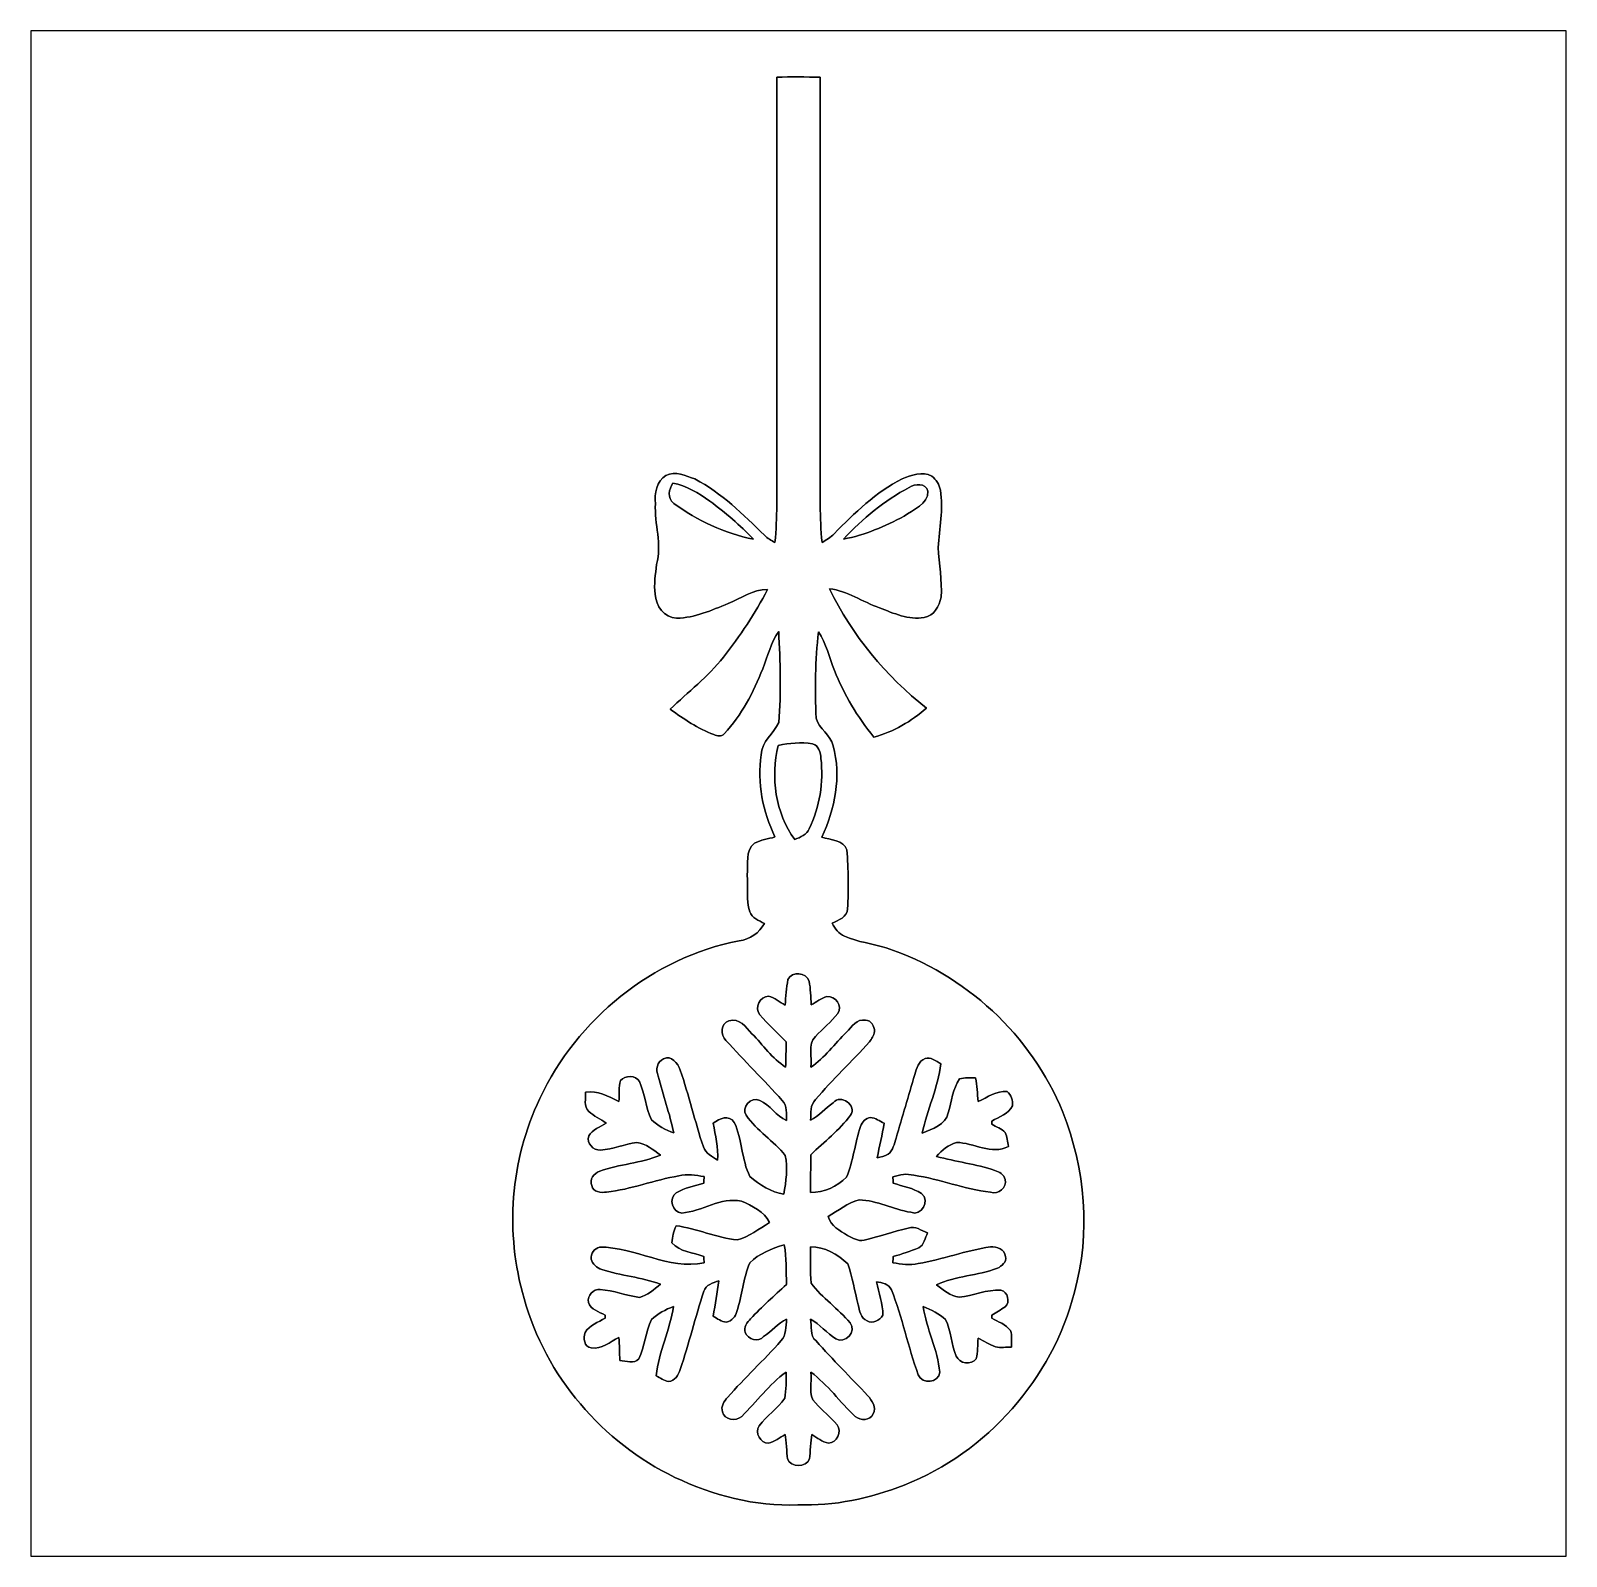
# Model space of a CAD drawing. Header units: centimetres. Extents: x -16.8 to 16.8, y -16.7 to 16.7.
import ezdxf

# ---------------------------------------------------------------- set-up
doc = ezdxf.new("R2010")
doc.units = ezdxf.units.CM
doc.header["$MEASUREMENT"] = 0
doc.layers.add('Layer 1', color=7, linetype='Continuous')

msp = doc.modelspace()

# ---------------------------------------------------------------- linework, layer by layer
at = {"layer": 'Layer 1', "color": 7}
for points, knots in [([(-16.77458, 16.66875), (-16.77458, 16.66875), (16.77458, 16.66875), (16.77458, 16.66875), (16.77458, 16.66875), (16.77458, 16.66875), (16.77458, -16.66875), (16.77458, -16.66875), (16.77458, -16.66875), (16.77458, -16.66875), (-16.77458, -16.66875), (-16.77458, -16.66875), (-16.77458, -16.66875), (-16.77458, -16.66875), (-16.77458, 16.66875), (-16.77458, 16.66875), (-16.77458, 16.66875), (-16.77458, 16.66875), (-16.77458, 16.66875), (-16.77458, 16.66875)], [0, 0, 0, 0, 0.16666667, 0.16666667, 0.16666667, 0.16666667, 0.33333333, 0.33333333, 0.33333333, 0.33333333, 0.5, 0.5, 0.5, 0.5, 0.66666667, 0.66666667, 0.66666667, 0.66666667, 1, 1, 1, 1]), ([(-0.47449, 15.65381), (-0.47837, 12.5349), (-0.47625, 9.41599), (-0.47484, 6.29708), (-0.47484, 6.29708), (-0.47696, 6.0265), (-0.48683, 5.75557), (-0.51364, 5.4864), (-0.51364, 5.4864), (-0.59514, 5.53014), (-0.67592, 5.57671), (-0.7426, 5.64162), (-0.7426, 5.64162), (-1.21003, 6.09635), (-1.67993, 6.56696), (-2.26307, 6.87352), (-2.26307, 6.87352), (-2.45957, 6.94302), (-2.69064, 7.05591), (-2.89701, 6.95078), (-2.89701, 6.95078), (-3.1055, 6.82061), (-3.14819, 6.55743), (-3.12526, 6.33236), (-3.12526, 6.33236), (-3.15278, 5.88962), (-2.97709, 5.44513), (-3.0988, 5.00733), (-3.0988, 5.00733), (-3.12349, 4.79249), (-3.16583, 4.57306), (-3.12879, 4.35716), (-3.12879, 4.35716), (-3.12279, 4.10457), (-2.92947, 3.83858), (-2.66277, 3.83152), (-2.66277, 3.83152), (-2.26589, 3.83646), (-1.89794, 4.00156), (-1.53811, 4.1529), (-1.53811, 4.1529), (-1.25836, 4.26614), (-0.99448, 4.4637), (-0.6791, 4.45488), (-0.6791, 4.45488), (-0.9458, 3.931), (-1.28058, 3.44382), (-1.64006, 2.97991), (-1.64006, 2.97991), (-1.97944, 2.55199), (-2.413, 2.2158), (-2.80423, 1.83974), (-2.80423, 1.83974), (-2.50261, 1.63089), (-2.19851, 1.41464), (-1.85103, 1.28658), (-1.85103, 1.28658), (-1.77765, 1.26118), (-1.6824, 1.23719), (-1.62207, 1.30387), (-1.62207, 1.30387), (-1.24495, 1.71027), (-0.97931, 2.21051), (-0.78281, 2.72556), (-0.78281, 2.72556), (-0.66569, 2.99614), (-0.60819, 3.30024), (-0.43215, 3.54189), (-0.43215, 3.54189), (-0.4004, 2.87973), (-0.37465, 2.21333), (-0.42968, 1.55187), (-0.42968, 1.55187), (-0.54434, 1.30739), (-0.8061, 1.13912), (-0.81703, 0.84561), (-0.81703, 0.84561), (-0.90346, 0.23707), (-0.7807, -0.39652), (-0.51435, -0.94862), (-0.51435, -0.94862), (-0.66252, -0.9973), (-0.8255, -1.00683), (-0.96061, -1.08726), (-0.96061, -1.08726), (-1.17581, -1.24495), (-1.0922, -1.55399), (-1.11901, -1.78118), (-1.11901, -1.78118), (-1.10702, -2.04611), (-1.14159, -2.3241), (-1.06504, -2.58233), (-1.06504, -2.58233), (-1.02164, -2.72732), (-0.86642, -2.77671), (-0.74542, -2.8388), (-0.74542, -2.8388), (-0.85619, -3.04694), (-1.0608, -3.19299), (-1.29893, -3.21627), (-1.29893, -3.21627), (-3.18841, -3.59057), (-4.84223, -4.92548), (-5.65044, -6.66785), (-5.65044, -6.66785), (-6.29779, -8.01476), (-6.41668, -9.60332), (-5.99511, -11.03559), (-5.99511, -11.03559), (-5.52803, -12.7321), (-4.28237, -14.18026), (-2.70263, -14.94402), (-2.70263, -14.94402), (-1.8669, -15.33666), (-0.94721, -15.5889), (-0.01764, -15.54374), (-0.01764, -15.54374), (0.77929, -15.57443), (1.57021, -15.40087), (2.30999, -15.11441), (2.30999, -15.11441), (4.11833, -14.39545), (5.55413, -12.78643), (6.02756, -10.89484), (6.02756, -10.89484), (6.39092, -9.60508), (6.26569, -8.20173), (5.77427, -6.96277), (5.77427, -6.96277), (5.09164, -5.28144), (3.64031, -3.94229), (1.91841, -3.37608), (1.91841, -3.37608), (1.61854, -3.27589), (1.29469, -3.25049), (1.00577, -3.11856), (1.00577, -3.11856), (0.87736, -3.06846), (0.80045, -2.94887), (0.73484, -2.83492), (0.73484, -2.83492), (0.87171, -2.76825), (1.06186, -2.70298), (1.0728, -2.52307), (1.0728, -2.52307), (1.09255, -2.09338), (1.09467, -1.66088), (1.05481, -1.23296), (1.05481, -1.23296), (0.98284, -1.01177), (0.69497, -1.01635), (0.51012, -0.95603), (0.51012, -0.95603), (0.79587, -0.33796), (0.94262, 0.37077), (0.75636, 1.04034), (0.75636, 1.04034), (0.70344, 1.28376), (0.44662, 1.41252), (0.38664, 1.64606), (0.38664, 1.64606), (0.3489, 2.27577), (0.37042, 2.90901), (0.43392, 3.53589), (0.43392, 3.53589), (0.60466, 3.27942), (0.67239, 2.97392), (0.78564, 2.69099), (0.78564, 2.69099), (0.9966, 2.16429), (1.28341, 1.66793), (1.64853, 1.23261), (1.64853, 1.23261), (2.07574, 1.34655), (2.46451, 1.57868), (2.79647, 1.86725), (2.79647, 1.86725), (1.90676, 2.56364), (1.16734, 3.45616), (0.67451, 4.47428), (0.67451, 4.47428), (1.06856, 4.42348), (1.40053, 4.191), (1.76706, 4.05694), (1.76706, 4.05694), (2.07892, 3.94053), (2.40594, 3.78354), (2.74673, 3.8481), (2.74673, 3.8481), (2.95734, 3.88091), (3.07834, 4.09681), (3.11644, 4.29013), (3.11644, 4.29013), (3.14431, 4.65384), (3.06987, 5.01474), (3.04835, 5.37669), (3.04835, 5.37669), (3.09033, 5.79191), (3.15842, 6.21065), (3.10233, 6.62834), (3.10233, 6.62834), (3.07693, 6.74687), (3.00849, 6.86117), (2.91324, 6.93455), (2.91324, 6.93455), (2.70933, 7.05026), (2.45957, 6.95501), (2.26201, 6.87599), (2.26201, 6.87599), (1.68839, 6.58495), (1.22626, 6.12846), (0.77752, 5.67725), (0.77752, 5.67725), (0.70203, 5.59753), (0.61066, 5.53614), (0.514, 5.48569), (0.514, 5.48569), (0.48648, 5.75522), (0.47625, 6.0265), (0.47484, 6.29708), (0.47484, 6.29708), (0.47625, 9.41564), (0.47837, 12.53419), (0.47413, 15.65275), (0.47413, 15.65275), (0.15804, 15.6591), (-0.1584, 15.66333), (-0.47449, 15.65381)], [0, 0, 0, 0, 0.01724138, 0.01724138, 0.01724138, 0.01724138, 0.03448276, 0.03448276, 0.03448276, 0.03448276, 0.05172414, 0.05172414, 0.05172414, 0.05172414, 0.06896552, 0.06896552, 0.06896552, 0.06896552, 0.0862069, 0.0862069, 0.0862069, 0.0862069, 0.10344828, 0.10344828, 0.10344828, 0.10344828, 0.12068966, 0.12068966, 0.12068966, 0.12068966, 0.13793103, 0.13793103, 0.13793103, 0.13793103, 0.15517241, 0.15517241, 0.15517241, 0.15517241, 0.17241379, 0.17241379, 0.17241379, 0.17241379, 0.18965517, 0.18965517, 0.18965517, 0.18965517, 0.20689655, 0.20689655, 0.20689655, 0.20689655, 0.22413793, 0.22413793, 0.22413793, 0.22413793, 0.24137931, 0.24137931, 0.24137931, 0.24137931, 0.25862069, 0.25862069, 0.25862069, 0.25862069, 0.27586207, 0.27586207, 0.27586207, 0.27586207, 0.29310345, 0.29310345, 0.29310345, 0.29310345, 0.31034483, 0.31034483, 0.31034483, 0.31034483, 0.32758621, 0.32758621, 0.32758621, 0.32758621, 0.34482759, 0.34482759, 0.34482759, 0.34482759, 0.36206897, 0.36206897, 0.36206897, 0.36206897, 0.37931034, 0.37931034, 0.37931034, 0.37931034, 0.39655172, 0.39655172, 0.39655172, 0.39655172, 0.4137931, 0.4137931, 0.4137931, 0.4137931, 0.43103448, 0.43103448, 0.43103448, 0.43103448, 0.44827586, 0.44827586, 0.44827586, 0.44827586, 0.46551724, 0.46551724, 0.46551724, 0.46551724, 0.48275862, 0.48275862, 0.48275862, 0.48275862, 0.5, 0.5, 0.5, 0.5, 0.51724138, 0.51724138, 0.51724138, 0.51724138, 0.53448276, 0.53448276, 0.53448276, 0.53448276, 0.55172414, 0.55172414, 0.55172414, 0.55172414, 0.56896552, 0.56896552, 0.56896552, 0.56896552, 0.5862069, 0.5862069, 0.5862069, 0.5862069, 0.60344828, 0.60344828, 0.60344828, 0.60344828, 0.62068966, 0.62068966, 0.62068966, 0.62068966, 0.63793103, 0.63793103, 0.63793103, 0.63793103, 0.65517241, 0.65517241, 0.65517241, 0.65517241, 0.67241379, 0.67241379, 0.67241379, 0.67241379, 0.68965517, 0.68965517, 0.68965517, 0.68965517, 0.70689655, 0.70689655, 0.70689655, 0.70689655, 0.72413793, 0.72413793, 0.72413793, 0.72413793, 0.74137931, 0.74137931, 0.74137931, 0.74137931, 0.75862069, 0.75862069, 0.75862069, 0.75862069, 0.77586207, 0.77586207, 0.77586207, 0.77586207, 0.79310345, 0.79310345, 0.79310345, 0.79310345, 0.81034483, 0.81034483, 0.81034483, 0.81034483, 0.82758621, 0.82758621, 0.82758621, 0.82758621, 0.84482759, 0.84482759, 0.84482759, 0.84482759, 0.86206897, 0.86206897, 0.86206897, 0.86206897, 0.87931034, 0.87931034, 0.87931034, 0.87931034, 0.89655172, 0.89655172, 0.89655172, 0.89655172, 0.9137931, 0.9137931, 0.9137931, 0.9137931, 0.93103448, 0.93103448, 0.93103448, 0.93103448, 0.94827586, 0.94827586, 0.94827586, 0.94827586, 0.96551724, 0.96551724, 0.96551724, 0.96551724, 1, 1, 1, 1]), ([(-2.74426, 6.78497), (-2.44475, 6.72747), (-2.18475, 6.56061), (-1.93746, 6.39057), (-1.93746, 6.39057), (-1.59879, 6.13833), (-1.2767, 5.8614), (-0.98249, 5.55801), (-0.98249, 5.55801), (-1.61043, 5.68149), (-2.21368, 5.95983), (-2.72662, 6.34048), (-2.72662, 6.34048), (-2.87091, 6.46818), (-2.83351, 6.64351), (-2.74426, 6.78497)], [0, 0, 0, 0, 0.2, 0.2, 0.2, 0.2, 0.4, 0.4, 0.4, 0.4, 0.6, 0.6, 0.6, 0.6, 1, 1, 1, 1]), ([(2.41688, 6.68549), (2.54459, 6.77122), (2.78059, 6.79168), (2.82681, 6.60471), (2.82681, 6.60471), (2.83598, 6.31754), (2.49414, 6.20466), (2.30576, 6.05755), (2.30576, 6.05755), (1.88701, 5.84376), (1.45062, 5.6455), (0.98601, 5.55837), (0.98601, 5.55837), (1.39876, 6.00534), (1.87748, 6.40186), (2.41688, 6.68549)], [0, 0, 0, 0, 0.2, 0.2, 0.2, 0.2, 0.4, 0.4, 0.4, 0.4, 0.6, 0.6, 0.6, 0.6, 1, 1, 1, 1]), ([(-0.4445, 1.05057), (-0.19826, 1.09784), (0.05786, 1.13242), (0.30621, 1.08479), (0.30621, 1.08479), (0.44556, 1.05304), (0.48154, 0.88512), (0.4893, 0.76518), (0.4893, 0.76518), (0.55351, 0.24377), (0.46073, -0.29528), (0.23601, -0.76941), (0.23601, -0.76941), (0.17956, -0.90029), (0.03986, -0.95426), (-0.0822, -1.00542), (-0.0822, -1.00542), (-0.508, -0.42404), (-0.61207, 0.35948), (-0.4445, 1.05057)], [0, 0, 0, 0, 0.16666667, 0.16666667, 0.16666667, 0.16666667, 0.33333333, 0.33333333, 0.33333333, 0.33333333, 0.5, 0.5, 0.5, 0.5, 0.66666667, 0.66666667, 0.66666667, 0.66666667, 1, 1, 1, 1]), ([(-0.23142, -4.06647), (-0.13794, -3.87773), (0.16369, -3.90807), (0.23424, -4.09893), (0.23424, -4.09893), (0.26247, -4.26967), (0.26635, -4.44571), (0.27834, -4.61927), (0.27834, -4.61927), (0.39194, -4.55754), (0.4953, -4.47146), (0.62265, -4.4383), (0.62265, -4.4383), (0.80786, -4.41184), (0.96767, -4.6482), (0.8576, -4.80836), (0.8576, -4.80836), (0.71367, -4.99216), (0.52952, -5.13997), (0.37042, -5.31036), (0.37042, -5.31036), (0.19226, -5.48252), (0.30974, -5.76756), (0.27129, -5.98276), (0.27129, -5.98276), (0.57256, -5.77321), (0.78987, -5.46806), (1.05057, -5.21335), (1.05057, -5.21335), (1.16946, -5.10081), (1.26718, -4.91455), (1.46509, -4.95618), (1.46509, -4.95618), (1.59385, -4.95194), (1.66017, -5.09164), (1.66158, -5.20312), (1.66158, -5.20312), (1.64818, -5.28743), (1.59844, -5.36081), (1.54799, -5.42784), (1.54799, -5.42784), (1.1684, -5.85787), (0.73942, -6.24452), (0.375, -6.68831), (0.375, -6.68831), (0.24377, -6.80297), (0.28222, -6.98641), (0.26, -7.14022), (0.26, -7.14022), (0.45226, -7.04779), (0.58455, -6.87423), (0.76094, -6.75958), (0.76094, -6.75958), (0.91828, -6.54897), (1.28587, -6.82943), (1.13841, -7.0298), (1.13841, -7.0298), (0.89253, -7.35753), (0.56339, -7.61083), (0.26917, -7.8934), (0.26917, -7.8934), (0.26599, -8.16751), (0.26458, -8.44232), (0.26564, -8.71714), (0.26564, -8.71714), (0.55774, -8.72561), (0.84102, -8.58661), (1.0474, -8.38694), (1.0474, -8.38694), (1.19839, -8.0324), (1.23507, -7.64011), (1.35255, -7.27357), (1.35255, -7.27357), (1.38853, -7.18044), (1.46967, -7.09507), (1.57198, -7.08201), (1.57198, -7.08201), (1.68169, -7.08872), (1.77412, -7.15786), (1.86972, -7.20513), (1.86972, -7.20513), (1.82845, -7.45878), (1.7713, -7.7089), (1.71732, -7.96008), (1.71732, -7.96008), (1.79952, -7.94068), (1.88807, -7.9315), (1.96039, -7.88458), (1.96039, -7.88458), (2.06234, -7.79604), (2.09797, -7.65598), (2.13254, -7.53181), (2.13254, -7.53181), (2.26166, -7.06649), (2.41124, -6.60717), (2.53859, -6.14151), (2.53859, -6.14151), (2.58374, -6.01274), (2.62184, -5.84729), (2.76401, -5.79367), (2.76401, -5.79367), (2.89172, -5.7404), (3.00496, -5.85223), (3.11221, -5.90444), (3.11221, -5.90444), (3.04553, -6.42655), (2.81587, -6.90845), (2.70228, -7.41998), (2.70228, -7.41998), (2.91783, -7.32861), (3.22333, -7.24464), (3.27342, -6.97971), (3.27342, -6.97971), (3.34892, -6.73312), (3.36656, -6.44984), (3.51931, -6.2357), (3.51931, -6.2357), (3.63291, -6.20571), (3.75356, -6.21736), (3.87068, -6.21277), (3.87068, -6.21277), (3.89925, -6.38387), (3.90842, -6.55779), (3.92571, -6.73065), (3.92571, -6.73065), (4.13103, -6.64175), (4.32506, -6.49323), (4.55965, -6.51228), (4.55965, -6.51228), (4.65137, -6.5846), (4.68877, -6.70701), (4.6736, -6.82237), (4.6736, -6.82237), (4.59281, -7.00546), (4.3815, -7.06473), (4.2231, -7.16245), (4.2231, -7.16245), (4.22346, -7.17867), (4.22451, -7.21148), (4.22487, -7.22771), (4.22487, -7.22771), (4.32047, -7.28662), (4.43265, -7.32684), (4.51591, -7.40551), (4.51591, -7.40551), (4.55895, -7.50076), (4.56459, -7.60836), (4.58823, -7.71102), (4.58823, -7.71102), (4.21781, -7.90928), (3.83011, -7.63235), (3.45017, -7.62318), (3.45017, -7.62318), (3.28083, -7.67997), (3.12667, -7.78863), (3.01766, -7.93115), (3.01766, -7.93115), (3.43853, -8.04686), (3.87491, -8.10013), (4.29048, -8.2356), (4.29048, -8.2356), (4.38538, -8.26982), (4.49509, -8.32485), (4.5152, -8.43492), (4.5152, -8.43492), (4.56318, -8.60919), (4.36245, -8.77076), (4.19488, -8.71185), (4.19488, -8.71185), (3.62479, -8.65258), (3.08963, -8.41939), (2.52166, -8.34355), (2.52166, -8.34355), (2.36784, -8.29522), (2.21262, -8.33579), (2.0634, -8.3753), (2.0634, -8.3753), (2.06446, -8.42081), (2.06587, -8.46631), (2.06763, -8.51217), (2.06763, -8.51217), (2.27189, -8.5912), (2.50507, -8.61695), (2.68923, -8.74219), (2.68923, -8.74219), (2.87549, -8.89388), (2.69557, -9.2456), (2.4511, -9.15141), (2.4511, -9.15141), (2.06975, -9.09179), (1.71662, -8.88647), (1.32468, -8.88259), (1.32468, -8.88259), (1.07244, -8.93974), (0.86819, -9.11719), (0.64982, -9.24419), (0.64982, -9.24419), (0.70485, -9.45197), (0.90241, -9.55357), (1.07174, -9.65588), (1.07174, -9.65588), (1.18004, -9.71585), (1.3021, -9.79099), (1.43157, -9.7596), (1.43157, -9.7596), (1.75754, -9.68657), (2.07292, -9.57086), (2.39889, -9.49854), (2.39889, -9.49854), (2.55588, -9.43434), (2.68429, -9.55534), (2.82187, -9.60296), (2.82187, -9.60296), (2.76154, -9.70315), (2.75061, -9.87037), (2.62678, -9.92681), (2.62678, -9.92681), (2.44546, -10.00443), (2.25813, -10.06616), (2.06834, -10.11978), (2.06834, -10.11978), (2.06622, -10.16423), (2.06446, -10.20904), (2.06269, -10.25454), (2.06269, -10.25454), (2.24402, -10.28806), (2.43205, -10.31769), (2.61444, -10.27254), (2.61444, -10.27254), (3.14854, -10.18505), (3.65689, -9.98114), (4.19417, -9.90847), (4.19417, -9.90847), (4.33387, -9.88589), (4.50462, -9.96527), (4.52402, -10.11837), (4.52402, -10.11837), (4.5526, -10.23796), (4.44041, -10.32898), (4.34411, -10.37378), (4.34411, -10.37378), (3.91407, -10.53888), (3.43676, -10.53888), (3.01696, -10.73467), (3.01696, -10.73467), (3.16195, -10.85215), (3.32034, -10.97986), (3.50943, -11.00984), (3.50943, -11.00984), (3.81494, -10.96998), (4.11021, -10.83839), (4.42348, -10.85321), (4.42348, -10.85321), (4.57553, -10.88849), (4.63091, -11.11215), (4.5152, -11.21551), (4.5152, -11.21551), (4.42313, -11.28289), (4.32435, -11.3411), (4.22592, -11.3986), (4.22592, -11.3986), (4.22487, -11.41518), (4.2231, -11.44799), (4.22204, -11.46422), (4.22204, -11.46422), (4.35963, -11.54677), (4.53778, -11.59404), (4.62915, -11.73656), (4.62915, -11.73656), (4.67395, -11.84804), (4.64749, -11.97822), (4.6542, -12.09675), (4.6542, -12.09675), (4.53672, -12.0971), (4.41678, -12.11862), (4.30248, -12.09146), (4.30248, -12.09146), (4.17019, -12.04136), (4.05095, -11.96269), (3.9243, -11.90096), (3.9243, -11.90096), (3.90807, -12.05089), (3.92536, -12.20611), (3.88373, -12.35251), (3.88373, -12.35251), (3.78072, -12.49292), (3.5052, -12.46223), (3.44699, -12.29219), (3.44699, -12.29219), (3.33657, -12.03748), (3.33798, -11.74432), (3.21169, -11.49703), (3.21169, -11.49703), (3.07834, -11.36297), (2.89772, -11.2843), (2.72627, -11.21022), (2.72627, -11.21022), (2.79153, -11.7027), (3.04306, -12.15143), (3.08716, -12.64708), (3.08716, -12.64708), (3.05964, -12.88027), (2.70122, -12.9219), (2.61691, -12.70106), (2.61691, -12.70106), (2.39042, -12.09322), (2.27295, -11.44764), (2.02882, -10.84545), (2.02882, -10.84545), (1.97167, -10.71951), (1.82739, -10.6874), (1.70356, -10.67117), (1.70356, -10.67117), (1.7586, -10.91283), (1.84291, -11.1506), (1.84291, -11.40143), (1.84291, -11.40143), (1.772, -11.51043), (1.62172, -11.59898), (1.49719, -11.52172), (1.49719, -11.52172), (1.35855, -11.46563), (1.33103, -11.30088), (1.30528, -11.17283), (1.30528, -11.17283), (1.22731, -10.87508), (1.17651, -10.56887), (1.07527, -10.27818), (1.07527, -10.27818), (0.8576, -10.07039), (0.57397, -9.9), (0.26247, -9.90635), (0.26247, -9.90635), (0.26705, -10.16952), (0.24412, -10.43623), (0.27764, -10.69869), (0.27764, -10.69869), (0.51823, -11.02889), (0.87101, -11.25608), (1.12959, -11.56935), (1.12959, -11.56935), (1.27635, -11.7535), (1.01917, -12.03254), (0.81562, -11.91754), (0.81562, -11.91754), (0.61913, -11.78842), (0.46673, -11.60286), (0.26317, -11.48433), (0.26317, -11.48433), (0.29916, -11.63955), (0.24024, -11.84628), (0.38312, -11.9634), (0.38312, -11.9634), (0.75212, -12.3698), (1.13524, -12.76385), (1.51624, -13.15932), (1.51624, -13.15932), (1.60161, -13.2655), (1.71062, -13.41649), (1.63407, -13.55513), (1.63407, -13.55513), (1.57092, -13.70365), (1.34937, -13.71424), (1.24001, -13.61228), (1.24001, -13.61228), (0.90346, -13.30466), (0.64311, -12.91449), (0.27058, -12.64708), (0.27058, -12.64708), (0.30868, -12.86051), (0.19438, -13.1445), (0.3683, -13.31842), (0.3683, -13.31842), (0.51999, -13.48422), (0.70379, -13.6211), (0.84243, -13.7989), (0.84243, -13.7989), (0.96414, -13.94213), (0.83714, -14.19719), (0.6537, -14.19613), (0.6537, -14.19613), (0.51506, -14.17391), (0.40675, -14.07548), (0.28787, -14.00845), (0.28787, -14.00845), (0.27622, -14.14074), (0.25294, -14.40462), (0.2413, -14.53691), (0.2413, -14.53691), (0.16863, -14.738), (-0.16863, -14.738), (-0.2413, -14.53691), (-0.2413, -14.53691), (-0.25294, -14.40462), (-0.27658, -14.13969), (-0.28822, -14.00739), (-0.28822, -14.00739), (-0.40887, -14.0716), (-0.51717, -14.16861), (-0.65405, -14.19507), (-0.65405, -14.19507), (-0.8315, -14.19931), (-0.96591, -13.97212), (-0.85619, -13.81972), (-0.85619, -13.81972), (-0.70026, -13.59323), (-0.45438, -13.44366), (-0.30163, -13.21506), (-0.30163, -13.21506), (-0.2727, -13.02702), (-0.26247, -12.83688), (-0.27093, -12.64461), (-0.27093, -12.64461), (-0.64417, -12.91096), (-0.91228, -13.29514), (-1.24107, -13.61052), (-1.24107, -13.61052), (-1.36208, -13.72517), (-1.62736, -13.69166), (-1.65982, -13.50857), (-1.65982, -13.50857), (-1.70427, -13.39109), (-1.62137, -13.28208), (-1.55116, -13.19636), (-1.55116, -13.19636), (-1.17581, -12.77232), (-0.76129, -12.38462), (-0.38347, -11.96305), (-0.38347, -11.96305), (-0.26282, -11.83534), (-0.27869, -11.64908), (-0.25859, -11.4868), (-0.25859, -11.4868), (-0.45367, -11.5757), (-0.58314, -11.7535), (-0.76341, -11.86392), (-0.76341, -11.86392), (-0.88018, -12.01067), (-1.10278, -11.92953), (-1.1617, -11.77819), (-1.1617, -11.77819), (-1.21567, -11.66601), (-1.11372, -11.55559), (-1.04704, -11.47692), (-1.04704, -11.47692), (-0.79904, -11.21445), (-0.52881, -10.97386), (-0.26247, -10.73044), (-0.26247, -10.73044), (-0.27305, -10.44116), (-0.25612, -10.14801), (-0.31291, -9.86331), (-0.31291, -9.86331), (-0.58138, -9.94375), (-0.86748, -10.05099), (-1.06398, -10.25737), (-1.06398, -10.25737), (-1.20438, -10.59674), (-1.23472, -10.97104), (-1.34549, -11.32064), (-1.34549, -11.32064), (-1.37724, -11.42753), (-1.45909, -11.52842), (-1.57339, -11.54924), (-1.57339, -11.54924), (-1.6831, -11.54748), (-1.77165, -11.47269), (-1.86267, -11.42153), (-1.86267, -11.42153), (-1.8221, -11.1633), (-1.7713, -10.90718), (-1.74343, -10.64754), (-1.74343, -10.64754), (-1.86725, -10.69446), (-2.02283, -10.73573), (-2.06869, -10.87755), (-2.06869, -10.87755), (-2.25319, -11.44199), (-2.39395, -12.02055), (-2.58374, -12.58394), (-2.58374, -12.58394), (-2.62502, -12.70141), (-2.70016, -12.84323), (-2.84163, -12.84993), (-2.84163, -12.84993), (-2.94146, -12.83476), (-3.02401, -12.76879), (-3.11115, -12.72258), (-3.11115, -12.72258), (-3.05082, -12.20329), (-2.81446, -11.72563), (-2.72874, -11.21128), (-2.72874, -11.21128), (-2.90371, -11.27654), (-3.08046, -11.36297), (-3.21275, -11.49667), (-3.21275, -11.49667), (-3.3468, -11.76479), (-3.35033, -12.08511), (-3.48897, -12.35251), (-3.48897, -12.35251), (-3.58493, -12.47916), (-3.76943, -12.39626), (-3.90454, -12.38956), (-3.90454, -12.38956), (-3.91125, -12.22269), (-3.9116, -12.05618), (-3.92395, -11.89002), (-3.92395, -11.89002), (-4.11903, -11.9821), (-4.29648, -12.14649), (-4.52931, -12.11545), (-4.52931, -12.11545), (-4.68348, -12.09816), (-4.70535, -11.89672), (-4.66125, -11.77784), (-4.66125, -11.77784), (-4.56988, -11.6145), (-4.37586, -11.55665), (-4.22381, -11.46457), (-4.22381, -11.46457), (-4.22346, -11.44764), (-4.22275, -11.41377), (-4.2224, -11.39684), (-4.2224, -11.39684), (-4.35928, -11.33193), (-4.53672, -11.27936), (-4.58964, -11.11991), (-4.58964, -11.11991), (-4.61927, -10.9661), (-4.48275, -10.82781), (-4.33035, -10.83733), (-4.33035, -10.83733), (-4.04036, -10.86097), (-3.76555, -10.97456), (-3.47733, -11.01125), (-3.47733, -11.01125), (-3.30129, -10.96257), (-3.15101, -10.84298), (-3.01837, -10.72092), (-3.01837, -10.72092), (-3.43323, -10.56922), (-3.88091, -10.53994), (-4.2993, -10.40024), (-4.2993, -10.40024), (-4.40231, -10.36179), (-4.50533, -10.28594), (-4.53037, -10.17341), (-4.53037, -10.17341), (-4.54625, -10.05699), (-4.45841, -9.93669), (-4.34411, -9.91164), (-4.34411, -9.91164), (-3.56941, -9.91094), (-2.84339, -10.414), (-2.06234, -10.25525), (-2.06234, -10.25525), (-2.06481, -10.21009), (-2.06657, -10.16494), (-2.06869, -10.12014), (-2.06869, -10.12014), (-2.29835, -10.02453), (-2.5968, -10.01783), (-2.76578, -9.81534), (-2.76578, -9.81534), (-2.76084, -9.68551), (-2.71921, -9.56416), (-2.67511, -9.44421), (-2.67511, -9.44421), (-2.21933, -9.50489), (-1.79493, -9.7088), (-1.33597, -9.75501), (-1.33597, -9.75501), (-1.07703, -9.68481), (-0.85972, -9.51195), (-0.63288, -9.37719), (-0.63288, -9.37719), (-0.74895, -9.1313), (-1.01141, -9.00889), (-1.24742, -8.90834), (-1.24742, -8.90834), (-1.69933, -8.81133), (-2.1082, -9.13518), (-2.55129, -9.16764), (-2.55129, -9.16764), (-2.76049, -9.16411), (-2.84304, -8.83814), (-2.67053, -8.72596), (-2.67053, -8.72596), (-2.4892, -8.61025), (-2.26871, -8.58167), (-2.06693, -8.51535), (-2.06693, -8.51535), (-2.06587, -8.46737), (-2.06481, -8.41939), (-2.0634, -8.37177), (-2.0634, -8.37177), (-2.24473, -8.33896), (-2.4324, -8.30686), (-2.61408, -8.35554), (-2.61408, -8.35554), (-3.14819, -8.44409), (-3.65619, -8.65364), (-4.19629, -8.70867), (-4.19629, -8.70867), (-4.30953, -8.73231), (-4.48945, -8.70761), (-4.51697, -8.56968), (-4.51697, -8.56968), (-4.57588, -8.43386), (-4.46687, -8.30086), (-4.34375, -8.25429), (-4.34375, -8.25429), (-3.91266, -8.09625), (-3.44205, -8.0832), (-3.01837, -7.90046), (-3.01837, -7.90046), (-3.17324, -7.78404), (-3.33516, -7.64893), (-3.53307, -7.62741), (-3.53307, -7.62741), (-3.80083, -7.65916), (-4.05342, -7.77452), (-4.32294, -7.79463), (-4.32294, -7.79463), (-4.48345, -7.80274), (-4.63726, -7.64505), (-4.58117, -7.48418), (-4.58117, -7.48418), (-4.50533, -7.33707), (-4.32964, -7.29086), (-4.20123, -7.20161), (-4.20123, -7.20161), (-4.32929, -7.11659), (-4.47111, -7.05062), (-4.58435, -6.94549), (-4.58435, -6.94549), (-4.69829, -6.8386), (-4.6422, -6.66503), (-4.65349, -6.52639), (-4.65349, -6.52639), (-4.38714, -6.48652), (-4.15502, -6.62093), (-3.9243, -6.73029), (-3.9243, -6.73029), (-3.90631, -6.5786), (-3.94053, -6.41738), (-3.88726, -6.27239), (-3.88726, -6.27239), (-3.78848, -6.15209), (-3.55212, -6.15139), (-3.47592, -6.29673), (-3.47592, -6.29673), (-3.35315, -6.56131), (-3.34045, -6.86788), (-3.21275, -7.12999), (-3.21275, -7.12999), (-3.07975, -7.26369), (-2.90195, -7.35118), (-2.72591, -7.41609), (-2.72591, -7.41609), (-2.80988, -6.99417), (-2.96651, -6.59201), (-3.06423, -6.17396), (-3.06423, -6.17396), (-3.12491, -6.03603), (-3.08998, -5.86246), (-2.94746, -5.80002), (-2.94746, -5.80002), (-2.78201, -5.7023), (-2.63525, -5.90197), (-2.58516, -6.04273), (-2.58516, -6.04273), (-2.3943, -6.59589), (-2.26166, -7.16774), (-2.07821, -7.72336), (-2.07821, -7.72336), (-2.03518, -7.87047), (-1.87889, -7.92903), (-1.76706, -8.01405), (-1.76706, -8.01405), (-1.74625, -7.73959), (-1.81645, -7.47219), (-1.8609, -7.20443), (-1.8609, -7.20443), (-1.72967, -7.10142), (-1.51659, -7.00546), (-1.403, -7.18749), (-1.403, -7.18749), (-1.22767, -7.55897), (-1.24601, -7.99853), (-1.06292, -8.37071), (-1.06292, -8.37071), (-0.84949, -8.5538), (-0.60078, -8.71114), (-0.3175, -8.75594), (-0.3175, -8.75594), (-0.27799, -8.47725), (-0.22543, -8.18268), (-0.28822, -7.90751), (-0.28822, -7.90751), (-0.54293, -7.59107), (-0.91017, -7.36953), (-1.14088, -7.03227), (-1.14088, -7.03227), (-1.26259, -6.85835), (-1.03787, -6.61635), (-0.84773, -6.70842), (-0.84773, -6.70842), (-0.61701, -6.80579), (-0.48966, -7.04674), (-0.2607, -7.14869), (-0.2607, -7.14869), (-0.27129, -7.00264), (-0.24024, -6.82307), (-0.35489, -6.70701), (-0.35489, -6.70701), (-0.756, -6.26145), (-1.18357, -5.83988), (-1.58574, -5.39574), (-1.58574, -5.39574), (-1.7078, -5.27756), (-1.70498, -5.01967), (-1.52118, -4.96711), (-1.52118, -4.96711), (-1.28799, -4.88915), (-1.15394, -5.11351), (-1.01706, -5.25004), (-1.01706, -5.25004), (-0.77364, -5.49346), (-0.57679, -5.79261), (-0.28116, -5.97782), (-0.28116, -5.97782), (-0.27764, -5.83953), (-0.27058, -5.5626), (-0.26705, -5.42431), (-0.26705, -5.42431), (-0.45932, -5.22676), (-0.66675, -5.04261), (-0.84596, -4.83306), (-0.84596, -4.83306), (-0.97261, -4.68242), (-0.84526, -4.42666), (-0.65405, -4.43089), (-0.65405, -4.43089), (-0.51682, -4.45841), (-0.41134, -4.56036), (-0.29034, -4.62421), (-0.29034, -4.62421), (-0.28222, -4.43583), (-0.26247, -4.24991), (-0.23142, -4.06647)], [0, 0, 0, 0, 0.00529101, 0.00529101, 0.00529101, 0.00529101, 0.01058201, 0.01058201, 0.01058201, 0.01058201, 0.01587302, 0.01587302, 0.01587302, 0.01587302, 0.02116402, 0.02116402, 0.02116402, 0.02116402, 0.02645503, 0.02645503, 0.02645503, 0.02645503, 0.03174603, 0.03174603, 0.03174603, 0.03174603, 0.03703704, 0.03703704, 0.03703704, 0.03703704, 0.04232804, 0.04232804, 0.04232804, 0.04232804, 0.04761905, 0.04761905, 0.04761905, 0.04761905, 0.05291005, 0.05291005, 0.05291005, 0.05291005, 0.05820106, 0.05820106, 0.05820106, 0.05820106, 0.06349206, 0.06349206, 0.06349206, 0.06349206, 0.06878307, 0.06878307, 0.06878307, 0.06878307, 0.07407407, 0.07407407, 0.07407407, 0.07407407, 0.07936508, 0.07936508, 0.07936508, 0.07936508, 0.08465608, 0.08465608, 0.08465608, 0.08465608, 0.08994709, 0.08994709, 0.08994709, 0.08994709, 0.0952381, 0.0952381, 0.0952381, 0.0952381, 0.1005291, 0.1005291, 0.1005291, 0.1005291, 0.10582011, 0.10582011, 0.10582011, 0.10582011, 0.11111111, 0.11111111, 0.11111111, 0.11111111, 0.11640212, 0.11640212, 0.11640212, 0.11640212, 0.12169312, 0.12169312, 0.12169312, 0.12169312, 0.12698413, 0.12698413, 0.12698413, 0.12698413, 0.13227513, 0.13227513, 0.13227513, 0.13227513, 0.13756614, 0.13756614, 0.13756614, 0.13756614, 0.14285714, 0.14285714, 0.14285714, 0.14285714, 0.14814815, 0.14814815, 0.14814815, 0.14814815, 0.15343915, 0.15343915, 0.15343915, 0.15343915, 0.15873016, 0.15873016, 0.15873016, 0.15873016, 0.16402116, 0.16402116, 0.16402116, 0.16402116, 0.16931217, 0.16931217, 0.16931217, 0.16931217, 0.17460317, 0.17460317, 0.17460317, 0.17460317, 0.17989418, 0.17989418, 0.17989418, 0.17989418, 0.18518519, 0.18518519, 0.18518519, 0.18518519, 0.19047619, 0.19047619, 0.19047619, 0.19047619, 0.1957672, 0.1957672, 0.1957672, 0.1957672, 0.2010582, 0.2010582, 0.2010582, 0.2010582, 0.20634921, 0.20634921, 0.20634921, 0.20634921, 0.21164021, 0.21164021, 0.21164021, 0.21164021, 0.21693122, 0.21693122, 0.21693122, 0.21693122, 0.22222222, 0.22222222, 0.22222222, 0.22222222, 0.22751323, 0.22751323, 0.22751323, 0.22751323, 0.23280423, 0.23280423, 0.23280423, 0.23280423, 0.23809524, 0.23809524, 0.23809524, 0.23809524, 0.24338624, 0.24338624, 0.24338624, 0.24338624, 0.24867725, 0.24867725, 0.24867725, 0.24867725, 0.25396825, 0.25396825, 0.25396825, 0.25396825, 0.25925926, 0.25925926, 0.25925926, 0.25925926, 0.26455026, 0.26455026, 0.26455026, 0.26455026, 0.26984127, 0.26984127, 0.26984127, 0.26984127, 0.27513228, 0.27513228, 0.27513228, 0.27513228, 0.28042328, 0.28042328, 0.28042328, 0.28042328, 0.28571429, 0.28571429, 0.28571429, 0.28571429, 0.29100529, 0.29100529, 0.29100529, 0.29100529, 0.2962963, 0.2962963, 0.2962963, 0.2962963, 0.3015873, 0.3015873, 0.3015873, 0.3015873, 0.30687831, 0.30687831, 0.30687831, 0.30687831, 0.31216931, 0.31216931, 0.31216931, 0.31216931, 0.31746032, 0.31746032, 0.31746032, 0.31746032, 0.32275132, 0.32275132, 0.32275132, 0.32275132, 0.32804233, 0.32804233, 0.32804233, 0.32804233, 0.33333333, 0.33333333, 0.33333333, 0.33333333, 0.33862434, 0.33862434, 0.33862434, 0.33862434, 0.34391534, 0.34391534, 0.34391534, 0.34391534, 0.34920635, 0.34920635, 0.34920635, 0.34920635, 0.35449735, 0.35449735, 0.35449735, 0.35449735, 0.35978836, 0.35978836, 0.35978836, 0.35978836, 0.36507937, 0.36507937, 0.36507937, 0.36507937, 0.37037037, 0.37037037, 0.37037037, 0.37037037, 0.37566138, 0.37566138, 0.37566138, 0.37566138, 0.38095238, 0.38095238, 0.38095238, 0.38095238, 0.38624339, 0.38624339, 0.38624339, 0.38624339, 0.39153439, 0.39153439, 0.39153439, 0.39153439, 0.3968254, 0.3968254, 0.3968254, 0.3968254, 0.4021164, 0.4021164, 0.4021164, 0.4021164, 0.40740741, 0.40740741, 0.40740741, 0.40740741, 0.41269841, 0.41269841, 0.41269841, 0.41269841, 0.41798942, 0.41798942, 0.41798942, 0.41798942, 0.42328042, 0.42328042, 0.42328042, 0.42328042, 0.42857143, 0.42857143, 0.42857143, 0.42857143, 0.43386243, 0.43386243, 0.43386243, 0.43386243, 0.43915344, 0.43915344, 0.43915344, 0.43915344, 0.44444444, 0.44444444, 0.44444444, 0.44444444, 0.44973545, 0.44973545, 0.44973545, 0.44973545, 0.45502646, 0.45502646, 0.45502646, 0.45502646, 0.46031746, 0.46031746, 0.46031746, 0.46031746, 0.46560847, 0.46560847, 0.46560847, 0.46560847, 0.47089947, 0.47089947, 0.47089947, 0.47089947, 0.47619048, 0.47619048, 0.47619048, 0.47619048, 0.48148148, 0.48148148, 0.48148148, 0.48148148, 0.48677249, 0.48677249, 0.48677249, 0.48677249, 0.49206349, 0.49206349, 0.49206349, 0.49206349, 0.4973545, 0.4973545, 0.4973545, 0.4973545, 0.5026455, 0.5026455, 0.5026455, 0.5026455, 0.50793651, 0.50793651, 0.50793651, 0.50793651, 0.51322751, 0.51322751, 0.51322751, 0.51322751, 0.51851852, 0.51851852, 0.51851852, 0.51851852, 0.52380952, 0.52380952, 0.52380952, 0.52380952, 0.52910053, 0.52910053, 0.52910053, 0.52910053, 0.53439153, 0.53439153, 0.53439153, 0.53439153, 0.53968254, 0.53968254, 0.53968254, 0.53968254, 0.54497354, 0.54497354, 0.54497354, 0.54497354, 0.55026455, 0.55026455, 0.55026455, 0.55026455, 0.55555556, 0.55555556, 0.55555556, 0.55555556, 0.56084656, 0.56084656, 0.56084656, 0.56084656, 0.56613757, 0.56613757, 0.56613757, 0.56613757, 0.57142857, 0.57142857, 0.57142857, 0.57142857, 0.57671958, 0.57671958, 0.57671958, 0.57671958, 0.58201058, 0.58201058, 0.58201058, 0.58201058, 0.58730159, 0.58730159, 0.58730159, 0.58730159, 0.59259259, 0.59259259, 0.59259259, 0.59259259, 0.5978836, 0.5978836, 0.5978836, 0.5978836, 0.6031746, 0.6031746, 0.6031746, 0.6031746, 0.60846561, 0.60846561, 0.60846561, 0.60846561, 0.61375661, 0.61375661, 0.61375661, 0.61375661, 0.61904762, 0.61904762, 0.61904762, 0.61904762, 0.62433862, 0.62433862, 0.62433862, 0.62433862, 0.62962963, 0.62962963, 0.62962963, 0.62962963, 0.63492063, 0.63492063, 0.63492063, 0.63492063, 0.64021164, 0.64021164, 0.64021164, 0.64021164, 0.64550265, 0.64550265, 0.64550265, 0.64550265, 0.65079365, 0.65079365, 0.65079365, 0.65079365, 0.65608466, 0.65608466, 0.65608466, 0.65608466, 0.66137566, 0.66137566, 0.66137566, 0.66137566, 0.66666667, 0.66666667, 0.66666667, 0.66666667, 0.67195767, 0.67195767, 0.67195767, 0.67195767, 0.67724868, 0.67724868, 0.67724868, 0.67724868, 0.68253968, 0.68253968, 0.68253968, 0.68253968, 0.68783069, 0.68783069, 0.68783069, 0.68783069, 0.69312169, 0.69312169, 0.69312169, 0.69312169, 0.6984127, 0.6984127, 0.6984127, 0.6984127, 0.7037037, 0.7037037, 0.7037037, 0.7037037, 0.70899471, 0.70899471, 0.70899471, 0.70899471, 0.71428571, 0.71428571, 0.71428571, 0.71428571, 0.71957672, 0.71957672, 0.71957672, 0.71957672, 0.72486772, 0.72486772, 0.72486772, 0.72486772, 0.73015873, 0.73015873, 0.73015873, 0.73015873, 0.73544974, 0.73544974, 0.73544974, 0.73544974, 0.74074074, 0.74074074, 0.74074074, 0.74074074, 0.74603175, 0.74603175, 0.74603175, 0.74603175, 0.75132275, 0.75132275, 0.75132275, 0.75132275, 0.75661376, 0.75661376, 0.75661376, 0.75661376, 0.76190476, 0.76190476, 0.76190476, 0.76190476, 0.76719577, 0.76719577, 0.76719577, 0.76719577, 0.77248677, 0.77248677, 0.77248677, 0.77248677, 0.77777778, 0.77777778, 0.77777778, 0.77777778, 0.78306878, 0.78306878, 0.78306878, 0.78306878, 0.78835979, 0.78835979, 0.78835979, 0.78835979, 0.79365079, 0.79365079, 0.79365079, 0.79365079, 0.7989418, 0.7989418, 0.7989418, 0.7989418, 0.8042328, 0.8042328, 0.8042328, 0.8042328, 0.80952381, 0.80952381, 0.80952381, 0.80952381, 0.81481481, 0.81481481, 0.81481481, 0.81481481, 0.82010582, 0.82010582, 0.82010582, 0.82010582, 0.82539683, 0.82539683, 0.82539683, 0.82539683, 0.83068783, 0.83068783, 0.83068783, 0.83068783, 0.83597884, 0.83597884, 0.83597884, 0.83597884, 0.84126984, 0.84126984, 0.84126984, 0.84126984, 0.84656085, 0.84656085, 0.84656085, 0.84656085, 0.85185185, 0.85185185, 0.85185185, 0.85185185, 0.85714286, 0.85714286, 0.85714286, 0.85714286, 0.86243386, 0.86243386, 0.86243386, 0.86243386, 0.86772487, 0.86772487, 0.86772487, 0.86772487, 0.87301587, 0.87301587, 0.87301587, 0.87301587, 0.87830688, 0.87830688, 0.87830688, 0.87830688, 0.88359788, 0.88359788, 0.88359788, 0.88359788, 0.88888889, 0.88888889, 0.88888889, 0.88888889, 0.89417989, 0.89417989, 0.89417989, 0.89417989, 0.8994709, 0.8994709, 0.8994709, 0.8994709, 0.9047619, 0.9047619, 0.9047619, 0.9047619, 0.91005291, 0.91005291, 0.91005291, 0.91005291, 0.91534392, 0.91534392, 0.91534392, 0.91534392, 0.92063492, 0.92063492, 0.92063492, 0.92063492, 0.92592593, 0.92592593, 0.92592593, 0.92592593, 0.93121693, 0.93121693, 0.93121693, 0.93121693, 0.93650794, 0.93650794, 0.93650794, 0.93650794, 0.94179894, 0.94179894, 0.94179894, 0.94179894, 0.94708995, 0.94708995, 0.94708995, 0.94708995, 0.95238095, 0.95238095, 0.95238095, 0.95238095, 0.95767196, 0.95767196, 0.95767196, 0.95767196, 0.96296296, 0.96296296, 0.96296296, 0.96296296, 0.96825397, 0.96825397, 0.96825397, 0.96825397, 0.97354497, 0.97354497, 0.97354497, 0.97354497, 0.97883598, 0.97883598, 0.97883598, 0.97883598, 0.98412698, 0.98412698, 0.98412698, 0.98412698, 0.98941799, 0.98941799, 0.98941799, 0.98941799, 1, 1, 1, 1])]:
    msp.add_open_spline(points, degree=3, knots=knots, dxfattribs=at)
at = {"layer": 'Layer 1', "color": 49}
for points, knots in [([(-0.47449, 15.65381), (-0.1584, 15.66333), (0.15804, 15.6591), (0.47413, 15.65275), (0.47413, 15.65275), (0.47837, 12.53419), (0.47625, 9.41564), (0.47484, 6.29708), (0.47484, 6.29708), (0.47625, 6.0265), (0.48648, 5.75522), (0.514, 5.48569), (0.514, 5.48569), (0.61066, 5.53614), (0.70203, 5.59753), (0.77752, 5.67725), (0.77752, 5.67725), (1.22626, 6.12846), (1.68839, 6.58495), (2.26201, 6.87599), (2.26201, 6.87599), (2.45957, 6.95501), (2.70933, 7.05026), (2.91324, 6.93455), (2.91324, 6.93455), (3.00849, 6.86117), (3.07693, 6.74687), (3.10233, 6.62834), (3.10233, 6.62834), (3.15842, 6.21065), (3.09033, 5.79191), (3.04835, 5.37669), (3.04835, 5.37669), (3.06987, 5.01474), (3.14431, 4.65384), (3.11644, 4.29013), (3.11644, 4.29013), (3.07834, 4.09681), (2.95734, 3.88091), (2.74673, 3.8481), (2.74673, 3.8481), (2.40594, 3.78354), (2.07892, 3.94053), (1.76706, 4.05694), (1.76706, 4.05694), (1.40053, 4.191), (1.06856, 4.42348), (0.67451, 4.47428), (0.67451, 4.47428), (1.16734, 3.45616), (1.90676, 2.56364), (2.79647, 1.86725), (2.79647, 1.86725), (2.46451, 1.57868), (2.07574, 1.34655), (1.64853, 1.23261), (1.64853, 1.23261), (1.28341, 1.66793), (0.9966, 2.16429), (0.78564, 2.69099), (0.78564, 2.69099), (0.67239, 2.97392), (0.60466, 3.27942), (0.43392, 3.53589), (0.43392, 3.53589), (0.37042, 2.90901), (0.3489, 2.27577), (0.38664, 1.64606), (0.38664, 1.64606), (0.44662, 1.41252), (0.70344, 1.28376), (0.75636, 1.04034), (0.75636, 1.04034), (0.94262, 0.37077), (0.79587, -0.33796), (0.51012, -0.95603), (0.51012, -0.95603), (0.69497, -1.01635), (0.98284, -1.01177), (1.05481, -1.23296), (1.05481, -1.23296), (1.09467, -1.66088), (1.09255, -2.09338), (1.0728, -2.52307), (1.0728, -2.52307), (1.06186, -2.70298), (0.87171, -2.76825), (0.73484, -2.83492), (0.73484, -2.83492), (0.80045, -2.94887), (0.87736, -3.06846), (1.00577, -3.11856), (1.00577, -3.11856), (1.29469, -3.25049), (1.61854, -3.27589), (1.91841, -3.37608), (1.91841, -3.37608), (3.64031, -3.94229), (5.09164, -5.28144), (5.77427, -6.96277), (5.77427, -6.96277), (6.26569, -8.20173), (6.39092, -9.60508), (6.02756, -10.89484), (6.02756, -10.89484), (5.55413, -12.78643), (4.11833, -14.39545), (2.30999, -15.11441), (2.30999, -15.11441), (1.57021, -15.40087), (0.77929, -15.57443), (-0.01764, -15.54374), (-0.01764, -15.54374), (-0.94721, -15.5889), (-1.8669, -15.33666), (-2.70263, -14.94402), (-2.70263, -14.94402), (-4.28237, -14.18026), (-5.52803, -12.7321), (-5.99511, -11.03559), (-5.99511, -11.03559), (-6.41668, -9.60332), (-6.29779, -8.01476), (-5.65044, -6.66785), (-5.65044, -6.66785), (-4.84223, -4.92548), (-3.18841, -3.59057), (-1.29893, -3.21627), (-1.29893, -3.21627), (-1.0608, -3.19299), (-0.85619, -3.04694), (-0.74542, -2.8388), (-0.74542, -2.8388), (-0.86642, -2.77671), (-1.02164, -2.72732), (-1.06504, -2.58233), (-1.06504, -2.58233), (-1.14159, -2.3241), (-1.10702, -2.04611), (-1.11901, -1.78118), (-1.11901, -1.78118), (-1.0922, -1.55399), (-1.17581, -1.24495), (-0.96061, -1.08726), (-0.96061, -1.08726), (-0.8255, -1.00683), (-0.66252, -0.9973), (-0.51435, -0.94862), (-0.51435, -0.94862), (-0.7807, -0.39652), (-0.90346, 0.23707), (-0.81703, 0.84561), (-0.81703, 0.84561), (-0.8061, 1.13912), (-0.54434, 1.30739), (-0.42968, 1.55187), (-0.42968, 1.55187), (-0.37465, 2.21333), (-0.4004, 2.87973), (-0.43215, 3.54189), (-0.43215, 3.54189), (-0.60819, 3.30024), (-0.66569, 2.99614), (-0.78281, 2.72556), (-0.78281, 2.72556), (-0.97931, 2.21051), (-1.24495, 1.71027), (-1.62207, 1.30387), (-1.62207, 1.30387), (-1.6824, 1.23719), (-1.77765, 1.26118), (-1.85103, 1.28658), (-1.85103, 1.28658), (-2.19851, 1.41464), (-2.50261, 1.63089), (-2.80423, 1.83974), (-2.80423, 1.83974), (-2.413, 2.2158), (-1.97944, 2.55199), (-1.64006, 2.97991), (-1.64006, 2.97991), (-1.28058, 3.44382), (-0.9458, 3.931), (-0.6791, 4.45488), (-0.6791, 4.45488), (-0.99448, 4.4637), (-1.25836, 4.26614), (-1.53811, 4.1529), (-1.53811, 4.1529), (-1.89794, 4.00156), (-2.26589, 3.83646), (-2.66277, 3.83152), (-2.66277, 3.83152), (-2.92947, 3.83858), (-3.12279, 4.10457), (-3.12879, 4.35716), (-3.12879, 4.35716), (-3.16583, 4.57306), (-3.12349, 4.79249), (-3.0988, 5.00733), (-3.0988, 5.00733), (-2.97709, 5.44513), (-3.15278, 5.88962), (-3.12526, 6.33236), (-3.12526, 6.33236), (-3.14819, 6.55743), (-3.1055, 6.82061), (-2.89701, 6.95078), (-2.89701, 6.95078), (-2.69064, 7.05591), (-2.45957, 6.94302), (-2.26307, 6.87352), (-2.26307, 6.87352), (-1.67993, 6.56696), (-1.21003, 6.09635), (-0.7426, 5.64162), (-0.7426, 5.64162), (-0.67592, 5.57671), (-0.59514, 5.53014), (-0.51364, 5.4864), (-0.51364, 5.4864), (-0.48683, 5.75557), (-0.47696, 6.0265), (-0.47484, 6.29708), (-0.47484, 6.29708), (-0.47625, 9.41599), (-0.47837, 12.5349), (-0.47449, 15.65381), (-0.47449, 15.65381), (-0.47449, 15.65381), (-0.47449, 15.65381), (-0.47449, 15.65381)], [0, 0, 0, 0, 0.01694915, 0.01694915, 0.01694915, 0.01694915, 0.03389831, 0.03389831, 0.03389831, 0.03389831, 0.05084746, 0.05084746, 0.05084746, 0.05084746, 0.06779661, 0.06779661, 0.06779661, 0.06779661, 0.08474576, 0.08474576, 0.08474576, 0.08474576, 0.10169492, 0.10169492, 0.10169492, 0.10169492, 0.11864407, 0.11864407, 0.11864407, 0.11864407, 0.13559322, 0.13559322, 0.13559322, 0.13559322, 0.15254237, 0.15254237, 0.15254237, 0.15254237, 0.16949153, 0.16949153, 0.16949153, 0.16949153, 0.18644068, 0.18644068, 0.18644068, 0.18644068, 0.20338983, 0.20338983, 0.20338983, 0.20338983, 0.22033898, 0.22033898, 0.22033898, 0.22033898, 0.23728814, 0.23728814, 0.23728814, 0.23728814, 0.25423729, 0.25423729, 0.25423729, 0.25423729, 0.27118644, 0.27118644, 0.27118644, 0.27118644, 0.28813559, 0.28813559, 0.28813559, 0.28813559, 0.30508475, 0.30508475, 0.30508475, 0.30508475, 0.3220339, 0.3220339, 0.3220339, 0.3220339, 0.33898305, 0.33898305, 0.33898305, 0.33898305, 0.3559322, 0.3559322, 0.3559322, 0.3559322, 0.37288136, 0.37288136, 0.37288136, 0.37288136, 0.38983051, 0.38983051, 0.38983051, 0.38983051, 0.40677966, 0.40677966, 0.40677966, 0.40677966, 0.42372881, 0.42372881, 0.42372881, 0.42372881, 0.44067797, 0.44067797, 0.44067797, 0.44067797, 0.45762712, 0.45762712, 0.45762712, 0.45762712, 0.47457627, 0.47457627, 0.47457627, 0.47457627, 0.49152542, 0.49152542, 0.49152542, 0.49152542, 0.50847458, 0.50847458, 0.50847458, 0.50847458, 0.52542373, 0.52542373, 0.52542373, 0.52542373, 0.54237288, 0.54237288, 0.54237288, 0.54237288, 0.55932203, 0.55932203, 0.55932203, 0.55932203, 0.57627119, 0.57627119, 0.57627119, 0.57627119, 0.59322034, 0.59322034, 0.59322034, 0.59322034, 0.61016949, 0.61016949, 0.61016949, 0.61016949, 0.62711864, 0.62711864, 0.62711864, 0.62711864, 0.6440678, 0.6440678, 0.6440678, 0.6440678, 0.66101695, 0.66101695, 0.66101695, 0.66101695, 0.6779661, 0.6779661, 0.6779661, 0.6779661, 0.69491525, 0.69491525, 0.69491525, 0.69491525, 0.71186441, 0.71186441, 0.71186441, 0.71186441, 0.72881356, 0.72881356, 0.72881356, 0.72881356, 0.74576271, 0.74576271, 0.74576271, 0.74576271, 0.76271186, 0.76271186, 0.76271186, 0.76271186, 0.77966102, 0.77966102, 0.77966102, 0.77966102, 0.79661017, 0.79661017, 0.79661017, 0.79661017, 0.81355932, 0.81355932, 0.81355932, 0.81355932, 0.83050847, 0.83050847, 0.83050847, 0.83050847, 0.84745763, 0.84745763, 0.84745763, 0.84745763, 0.86440678, 0.86440678, 0.86440678, 0.86440678, 0.88135593, 0.88135593, 0.88135593, 0.88135593, 0.89830508, 0.89830508, 0.89830508, 0.89830508, 0.91525424, 0.91525424, 0.91525424, 0.91525424, 0.93220339, 0.93220339, 0.93220339, 0.93220339, 0.94915254, 0.94915254, 0.94915254, 0.94915254, 0.96610169, 0.96610169, 0.96610169, 0.96610169, 1, 1, 1, 1]), ([(-2.74426, 6.78497), (-2.83351, 6.64351), (-2.87091, 6.46818), (-2.72662, 6.34048), (-2.72662, 6.34048), (-2.21368, 5.95983), (-1.61043, 5.68149), (-0.98249, 5.55801), (-0.98249, 5.55801), (-1.2767, 5.8614), (-1.59879, 6.13833), (-1.93746, 6.39057), (-1.93746, 6.39057), (-2.18475, 6.56061), (-2.44475, 6.72747), (-2.74426, 6.78497), (-2.74426, 6.78497), (-2.74426, 6.78497), (-2.74426, 6.78497), (-2.74426, 6.78497)], [0, 0, 0, 0, 0.16666667, 0.16666667, 0.16666667, 0.16666667, 0.33333333, 0.33333333, 0.33333333, 0.33333333, 0.5, 0.5, 0.5, 0.5, 0.66666667, 0.66666667, 0.66666667, 0.66666667, 1, 1, 1, 1]), ([(2.41688, 6.68549), (1.87748, 6.40186), (1.39876, 6.00534), (0.98601, 5.55837), (0.98601, 5.55837), (1.45062, 5.6455), (1.88701, 5.84376), (2.30576, 6.05755), (2.30576, 6.05755), (2.49414, 6.20466), (2.83598, 6.31754), (2.82681, 6.60471), (2.82681, 6.60471), (2.78059, 6.79168), (2.54459, 6.77122), (2.41688, 6.68549), (2.41688, 6.68549), (2.41688, 6.68549), (2.41688, 6.68549), (2.41688, 6.68549)], [0, 0, 0, 0, 0.16666667, 0.16666667, 0.16666667, 0.16666667, 0.33333333, 0.33333333, 0.33333333, 0.33333333, 0.5, 0.5, 0.5, 0.5, 0.66666667, 0.66666667, 0.66666667, 0.66666667, 1, 1, 1, 1]), ([(-0.4445, 1.05057), (-0.61207, 0.35948), (-0.508, -0.42404), (-0.0822, -1.00542), (-0.0822, -1.00542), (0.03986, -0.95426), (0.17956, -0.90029), (0.23601, -0.76941), (0.23601, -0.76941), (0.46073, -0.29528), (0.55351, 0.24377), (0.4893, 0.76518), (0.4893, 0.76518), (0.48154, 0.88512), (0.44556, 1.05304), (0.30621, 1.08479), (0.30621, 1.08479), (0.05786, 1.13242), (-0.19826, 1.09784), (-0.4445, 1.05057), (-0.4445, 1.05057), (-0.4445, 1.05057), (-0.4445, 1.05057), (-0.4445, 1.05057)], [0, 0, 0, 0, 0.14285714, 0.14285714, 0.14285714, 0.14285714, 0.28571429, 0.28571429, 0.28571429, 0.28571429, 0.42857143, 0.42857143, 0.42857143, 0.42857143, 0.57142857, 0.57142857, 0.57142857, 0.57142857, 0.71428571, 0.71428571, 0.71428571, 0.71428571, 1, 1, 1, 1]), ([(-0.23142, -4.06647), (-0.26247, -4.24991), (-0.28222, -4.43583), (-0.29034, -4.62421), (-0.29034, -4.62421), (-0.41134, -4.56036), (-0.51682, -4.45841), (-0.65405, -4.43089), (-0.65405, -4.43089), (-0.84526, -4.42666), (-0.97261, -4.68242), (-0.84596, -4.83306), (-0.84596, -4.83306), (-0.66675, -5.04261), (-0.45932, -5.22676), (-0.26705, -5.42431), (-0.26705, -5.42431), (-0.27058, -5.5626), (-0.27764, -5.83953), (-0.28116, -5.97782), (-0.28116, -5.97782), (-0.57679, -5.79261), (-0.77364, -5.49346), (-1.01706, -5.25004), (-1.01706, -5.25004), (-1.15394, -5.11351), (-1.28799, -4.88915), (-1.52118, -4.96711), (-1.52118, -4.96711), (-1.70498, -5.01967), (-1.7078, -5.27756), (-1.58574, -5.39574), (-1.58574, -5.39574), (-1.18357, -5.83988), (-0.756, -6.26145), (-0.35489, -6.70701), (-0.35489, -6.70701), (-0.24024, -6.82307), (-0.27129, -7.00264), (-0.2607, -7.14869), (-0.2607, -7.14869), (-0.48966, -7.04674), (-0.61701, -6.80579), (-0.84773, -6.70842), (-0.84773, -6.70842), (-1.03787, -6.61635), (-1.26259, -6.85835), (-1.14088, -7.03227), (-1.14088, -7.03227), (-0.91017, -7.36953), (-0.54293, -7.59107), (-0.28822, -7.90751), (-0.28822, -7.90751), (-0.22543, -8.18268), (-0.27799, -8.47725), (-0.3175, -8.75594), (-0.3175, -8.75594), (-0.60078, -8.71114), (-0.84949, -8.5538), (-1.06292, -8.37071), (-1.06292, -8.37071), (-1.24601, -7.99853), (-1.22767, -7.55897), (-1.403, -7.18749), (-1.403, -7.18749), (-1.51659, -7.00546), (-1.72967, -7.10142), (-1.8609, -7.20443), (-1.8609, -7.20443), (-1.81645, -7.47219), (-1.74625, -7.73959), (-1.76706, -8.01405), (-1.76706, -8.01405), (-1.87889, -7.92903), (-2.03518, -7.87047), (-2.07821, -7.72336), (-2.07821, -7.72336), (-2.26166, -7.16774), (-2.3943, -6.59589), (-2.58516, -6.04273), (-2.58516, -6.04273), (-2.63525, -5.90197), (-2.78201, -5.7023), (-2.94746, -5.80002), (-2.94746, -5.80002), (-3.08998, -5.86246), (-3.12491, -6.03603), (-3.06423, -6.17396), (-3.06423, -6.17396), (-2.96651, -6.59201), (-2.80988, -6.99417), (-2.72591, -7.41609), (-2.72591, -7.41609), (-2.90195, -7.35118), (-3.07975, -7.26369), (-3.21275, -7.12999), (-3.21275, -7.12999), (-3.34045, -6.86788), (-3.35315, -6.56131), (-3.47592, -6.29673), (-3.47592, -6.29673), (-3.55212, -6.15139), (-3.78848, -6.15209), (-3.88726, -6.27239), (-3.88726, -6.27239), (-3.94053, -6.41738), (-3.90631, -6.5786), (-3.9243, -6.73029), (-3.9243, -6.73029), (-4.15502, -6.62093), (-4.38714, -6.48652), (-4.65349, -6.52639), (-4.65349, -6.52639), (-4.6422, -6.66503), (-4.69829, -6.8386), (-4.58435, -6.94549), (-4.58435, -6.94549), (-4.47111, -7.05062), (-4.32929, -7.11659), (-4.20123, -7.20161), (-4.20123, -7.20161), (-4.32964, -7.29086), (-4.50533, -7.33707), (-4.58117, -7.48418), (-4.58117, -7.48418), (-4.63726, -7.64505), (-4.48345, -7.80274), (-4.32294, -7.79463), (-4.32294, -7.79463), (-4.05342, -7.77452), (-3.80083, -7.65916), (-3.53307, -7.62741), (-3.53307, -7.62741), (-3.33516, -7.64893), (-3.17324, -7.78404), (-3.01837, -7.90046), (-3.01837, -7.90046), (-3.44205, -8.0832), (-3.91266, -8.09625), (-4.34375, -8.25429), (-4.34375, -8.25429), (-4.46687, -8.30086), (-4.57588, -8.43386), (-4.51697, -8.56968), (-4.51697, -8.56968), (-4.48945, -8.70761), (-4.30953, -8.73231), (-4.19629, -8.70867), (-4.19629, -8.70867), (-3.65619, -8.65364), (-3.14819, -8.44409), (-2.61408, -8.35554), (-2.61408, -8.35554), (-2.4324, -8.30686), (-2.24473, -8.33896), (-2.0634, -8.37177), (-2.0634, -8.37177), (-2.06481, -8.41939), (-2.06587, -8.46737), (-2.06693, -8.51535), (-2.06693, -8.51535), (-2.26871, -8.58167), (-2.4892, -8.61025), (-2.67053, -8.72596), (-2.67053, -8.72596), (-2.84304, -8.83814), (-2.76049, -9.16411), (-2.55129, -9.16764), (-2.55129, -9.16764), (-2.1082, -9.13518), (-1.69933, -8.81133), (-1.24742, -8.90834), (-1.24742, -8.90834), (-1.01141, -9.00889), (-0.74895, -9.1313), (-0.63288, -9.37719), (-0.63288, -9.37719), (-0.85972, -9.51195), (-1.07703, -9.68481), (-1.33597, -9.75501), (-1.33597, -9.75501), (-1.79493, -9.7088), (-2.21933, -9.50489), (-2.67511, -9.44421), (-2.67511, -9.44421), (-2.71921, -9.56416), (-2.76084, -9.68551), (-2.76578, -9.81534), (-2.76578, -9.81534), (-2.5968, -10.01783), (-2.29835, -10.02453), (-2.06869, -10.12014), (-2.06869, -10.12014), (-2.06657, -10.16494), (-2.06481, -10.21009), (-2.06234, -10.25525), (-2.06234, -10.25525), (-2.84339, -10.414), (-3.56941, -9.91094), (-4.34411, -9.91164), (-4.34411, -9.91164), (-4.45841, -9.93669), (-4.54625, -10.05699), (-4.53037, -10.17341), (-4.53037, -10.17341), (-4.50533, -10.28594), (-4.40231, -10.36179), (-4.2993, -10.40024), (-4.2993, -10.40024), (-3.88091, -10.53994), (-3.43323, -10.56922), (-3.01837, -10.72092), (-3.01837, -10.72092), (-3.15101, -10.84298), (-3.30129, -10.96257), (-3.47733, -11.01125), (-3.47733, -11.01125), (-3.76555, -10.97456), (-4.04036, -10.86097), (-4.33035, -10.83733), (-4.33035, -10.83733), (-4.48275, -10.82781), (-4.61927, -10.9661), (-4.58964, -11.11991), (-4.58964, -11.11991), (-4.53672, -11.27936), (-4.35928, -11.33193), (-4.2224, -11.39684), (-4.2224, -11.39684), (-4.22275, -11.41377), (-4.22346, -11.44764), (-4.22381, -11.46457), (-4.22381, -11.46457), (-4.37586, -11.55665), (-4.56988, -11.6145), (-4.66125, -11.77784), (-4.66125, -11.77784), (-4.70535, -11.89672), (-4.68348, -12.09816), (-4.52931, -12.11545), (-4.52931, -12.11545), (-4.29648, -12.14649), (-4.11903, -11.9821), (-3.92395, -11.89002), (-3.92395, -11.89002), (-3.9116, -12.05618), (-3.91125, -12.22269), (-3.90454, -12.38956), (-3.90454, -12.38956), (-3.76943, -12.39626), (-3.58493, -12.47916), (-3.48897, -12.35251), (-3.48897, -12.35251), (-3.35033, -12.08511), (-3.3468, -11.76479), (-3.21275, -11.49667), (-3.21275, -11.49667), (-3.08046, -11.36297), (-2.90371, -11.27654), (-2.72874, -11.21128), (-2.72874, -11.21128), (-2.81446, -11.72563), (-3.05082, -12.20329), (-3.11115, -12.72258), (-3.11115, -12.72258), (-3.02401, -12.76879), (-2.94146, -12.83476), (-2.84163, -12.84993), (-2.84163, -12.84993), (-2.70016, -12.84323), (-2.62502, -12.70141), (-2.58374, -12.58394), (-2.58374, -12.58394), (-2.39395, -12.02055), (-2.25319, -11.44199), (-2.06869, -10.87755), (-2.06869, -10.87755), (-2.02283, -10.73573), (-1.86725, -10.69446), (-1.74343, -10.64754), (-1.74343, -10.64754), (-1.7713, -10.90718), (-1.8221, -11.1633), (-1.86267, -11.42153), (-1.86267, -11.42153), (-1.77165, -11.47269), (-1.6831, -11.54748), (-1.57339, -11.54924), (-1.57339, -11.54924), (-1.45909, -11.52842), (-1.37724, -11.42753), (-1.34549, -11.32064), (-1.34549, -11.32064), (-1.23472, -10.97104), (-1.20438, -10.59674), (-1.06398, -10.25737), (-1.06398, -10.25737), (-0.86748, -10.05099), (-0.58138, -9.94375), (-0.31291, -9.86331), (-0.31291, -9.86331), (-0.25612, -10.14801), (-0.27305, -10.44116), (-0.26247, -10.73044), (-0.26247, -10.73044), (-0.52881, -10.97386), (-0.79904, -11.21445), (-1.04704, -11.47692), (-1.04704, -11.47692), (-1.11372, -11.55559), (-1.21567, -11.66601), (-1.1617, -11.77819), (-1.1617, -11.77819), (-1.10278, -11.92953), (-0.88018, -12.01067), (-0.76341, -11.86392), (-0.76341, -11.86392), (-0.58314, -11.7535), (-0.45367, -11.5757), (-0.25859, -11.4868), (-0.25859, -11.4868), (-0.27869, -11.64908), (-0.26282, -11.83534), (-0.38347, -11.96305), (-0.38347, -11.96305), (-0.76129, -12.38462), (-1.17581, -12.77232), (-1.55116, -13.19636), (-1.55116, -13.19636), (-1.62137, -13.28208), (-1.70427, -13.39109), (-1.65982, -13.50857), (-1.65982, -13.50857), (-1.62736, -13.69166), (-1.36208, -13.72517), (-1.24107, -13.61052), (-1.24107, -13.61052), (-0.91228, -13.29514), (-0.64417, -12.91096), (-0.27093, -12.64461), (-0.27093, -12.64461), (-0.26247, -12.83688), (-0.2727, -13.02702), (-0.30163, -13.21506), (-0.30163, -13.21506), (-0.45438, -13.44366), (-0.70026, -13.59323), (-0.85619, -13.81972), (-0.85619, -13.81972), (-0.96591, -13.97212), (-0.8315, -14.19931), (-0.65405, -14.19507), (-0.65405, -14.19507), (-0.51717, -14.16861), (-0.40887, -14.0716), (-0.28822, -14.00739), (-0.28822, -14.00739), (-0.27658, -14.13969), (-0.25294, -14.40462), (-0.2413, -14.53691), (-0.2413, -14.53691), (-0.16863, -14.738), (0.16863, -14.738), (0.2413, -14.53691), (0.2413, -14.53691), (0.25294, -14.40462), (0.27622, -14.14074), (0.28787, -14.00845), (0.28787, -14.00845), (0.40675, -14.07548), (0.51506, -14.17391), (0.6537, -14.19613), (0.6537, -14.19613), (0.83714, -14.19719), (0.96414, -13.94213), (0.84243, -13.7989), (0.84243, -13.7989), (0.70379, -13.6211), (0.51999, -13.48422), (0.3683, -13.31842), (0.3683, -13.31842), (0.19438, -13.1445), (0.30868, -12.86051), (0.27058, -12.64708), (0.27058, -12.64708), (0.64311, -12.91449), (0.90346, -13.30466), (1.24001, -13.61228), (1.24001, -13.61228), (1.34937, -13.71424), (1.57092, -13.70365), (1.63407, -13.55513), (1.63407, -13.55513), (1.71062, -13.41649), (1.60161, -13.2655), (1.51624, -13.15932), (1.51624, -13.15932), (1.13524, -12.76385), (0.75212, -12.3698), (0.38312, -11.9634), (0.38312, -11.9634), (0.24024, -11.84628), (0.29916, -11.63955), (0.26317, -11.48433), (0.26317, -11.48433), (0.46673, -11.60286), (0.61913, -11.78842), (0.81562, -11.91754), (0.81562, -11.91754), (1.01917, -12.03254), (1.27635, -11.7535), (1.12959, -11.56935), (1.12959, -11.56935), (0.87101, -11.25608), (0.51823, -11.02889), (0.27764, -10.69869), (0.27764, -10.69869), (0.24412, -10.43623), (0.26705, -10.16952), (0.26247, -9.90635), (0.26247, -9.90635), (0.57397, -9.9), (0.8576, -10.07039), (1.07527, -10.27818), (1.07527, -10.27818), (1.17651, -10.56887), (1.22731, -10.87508), (1.30528, -11.17283), (1.30528, -11.17283), (1.33103, -11.30088), (1.35855, -11.46563), (1.49719, -11.52172), (1.49719, -11.52172), (1.62172, -11.59898), (1.772, -11.51043), (1.84291, -11.40143), (1.84291, -11.40143), (1.84291, -11.1506), (1.7586, -10.91283), (1.70356, -10.67117), (1.70356, -10.67117), (1.82739, -10.6874), (1.97167, -10.71951), (2.02882, -10.84545), (2.02882, -10.84545), (2.27295, -11.44764), (2.39042, -12.09322), (2.61691, -12.70106), (2.61691, -12.70106), (2.70122, -12.9219), (3.05964, -12.88027), (3.08716, -12.64708), (3.08716, -12.64708), (3.04306, -12.15143), (2.79153, -11.7027), (2.72627, -11.21022), (2.72627, -11.21022), (2.89772, -11.2843), (3.07834, -11.36297), (3.21169, -11.49703), (3.21169, -11.49703), (3.33798, -11.74432), (3.33657, -12.03748), (3.44699, -12.29219), (3.44699, -12.29219), (3.5052, -12.46223), (3.78072, -12.49292), (3.88373, -12.35251), (3.88373, -12.35251), (3.92536, -12.20611), (3.90807, -12.05089), (3.9243, -11.90096), (3.9243, -11.90096), (4.05095, -11.96269), (4.17019, -12.04136), (4.30248, -12.09146), (4.30248, -12.09146), (4.41678, -12.11862), (4.53672, -12.0971), (4.6542, -12.09675), (4.6542, -12.09675), (4.64749, -11.97822), (4.67395, -11.84804), (4.62915, -11.73656), (4.62915, -11.73656), (4.53778, -11.59404), (4.35963, -11.54677), (4.22204, -11.46422), (4.22204, -11.46422), (4.2231, -11.44799), (4.22487, -11.41518), (4.22592, -11.3986), (4.22592, -11.3986), (4.32435, -11.3411), (4.42313, -11.28289), (4.5152, -11.21551), (4.5152, -11.21551), (4.63091, -11.11215), (4.57553, -10.88849), (4.42348, -10.85321), (4.42348, -10.85321), (4.11021, -10.83839), (3.81494, -10.96998), (3.50943, -11.00984), (3.50943, -11.00984), (3.32034, -10.97986), (3.16195, -10.85215), (3.01696, -10.73467), (3.01696, -10.73467), (3.43676, -10.53888), (3.91407, -10.53888), (4.34411, -10.37378), (4.34411, -10.37378), (4.44041, -10.32898), (4.5526, -10.23796), (4.52402, -10.11837), (4.52402, -10.11837), (4.50462, -9.96527), (4.33387, -9.88589), (4.19417, -9.90847), (4.19417, -9.90847), (3.65689, -9.98114), (3.14854, -10.18505), (2.61444, -10.27254), (2.61444, -10.27254), (2.43205, -10.31769), (2.24402, -10.28806), (2.06269, -10.25454), (2.06269, -10.25454), (2.06446, -10.20904), (2.06622, -10.16423), (2.06834, -10.11978), (2.06834, -10.11978), (2.25813, -10.06616), (2.44546, -10.00443), (2.62678, -9.92681), (2.62678, -9.92681), (2.75061, -9.87037), (2.76154, -9.70315), (2.82187, -9.60296), (2.82187, -9.60296), (2.68429, -9.55534), (2.55588, -9.43434), (2.39889, -9.49854), (2.39889, -9.49854), (2.07292, -9.57086), (1.75754, -9.68657), (1.43157, -9.7596), (1.43157, -9.7596), (1.3021, -9.79099), (1.18004, -9.71585), (1.07174, -9.65588), (1.07174, -9.65588), (0.90241, -9.55357), (0.70485, -9.45197), (0.64982, -9.24419), (0.64982, -9.24419), (0.86819, -9.11719), (1.07244, -8.93974), (1.32468, -8.88259), (1.32468, -8.88259), (1.71662, -8.88647), (2.06975, -9.09179), (2.4511, -9.15141), (2.4511, -9.15141), (2.69557, -9.2456), (2.87549, -8.89388), (2.68923, -8.74219), (2.68923, -8.74219), (2.50507, -8.61695), (2.27189, -8.5912), (2.06763, -8.51217), (2.06763, -8.51217), (2.06587, -8.46631), (2.06446, -8.42081), (2.0634, -8.3753), (2.0634, -8.3753), (2.21262, -8.33579), (2.36784, -8.29522), (2.52166, -8.34355), (2.52166, -8.34355), (3.08963, -8.41939), (3.62479, -8.65258), (4.19488, -8.71185), (4.19488, -8.71185), (4.36245, -8.77076), (4.56318, -8.60919), (4.5152, -8.43492), (4.5152, -8.43492), (4.49509, -8.32485), (4.38538, -8.26982), (4.29048, -8.2356), (4.29048, -8.2356), (3.87491, -8.10013), (3.43853, -8.04686), (3.01766, -7.93115), (3.01766, -7.93115), (3.12667, -7.78863), (3.28083, -7.67997), (3.45017, -7.62318), (3.45017, -7.62318), (3.83011, -7.63235), (4.21781, -7.90928), (4.58823, -7.71102), (4.58823, -7.71102), (4.56459, -7.60836), (4.55895, -7.50076), (4.51591, -7.40551), (4.51591, -7.40551), (4.43265, -7.32684), (4.32047, -7.28662), (4.22487, -7.22771), (4.22487, -7.22771), (4.22451, -7.21148), (4.22346, -7.17867), (4.2231, -7.16245), (4.2231, -7.16245), (4.3815, -7.06473), (4.59281, -7.00546), (4.6736, -6.82237), (4.6736, -6.82237), (4.68877, -6.70701), (4.65137, -6.5846), (4.55965, -6.51228), (4.55965, -6.51228), (4.32506, -6.49323), (4.13103, -6.64175), (3.92571, -6.73065), (3.92571, -6.73065), (3.90842, -6.55779), (3.89925, -6.38387), (3.87068, -6.21277), (3.87068, -6.21277), (3.75356, -6.21736), (3.63291, -6.20571), (3.51931, -6.2357), (3.51931, -6.2357), (3.36656, -6.44984), (3.34892, -6.73312), (3.27342, -6.97971), (3.27342, -6.97971), (3.22333, -7.24464), (2.91783, -7.32861), (2.70228, -7.41998), (2.70228, -7.41998), (2.81587, -6.90845), (3.04553, -6.42655), (3.11221, -5.90444), (3.11221, -5.90444), (3.00496, -5.85223), (2.89172, -5.7404), (2.76401, -5.79367), (2.76401, -5.79367), (2.62184, -5.84729), (2.58374, -6.01274), (2.53859, -6.14151), (2.53859, -6.14151), (2.41124, -6.60717), (2.26166, -7.06649), (2.13254, -7.53181), (2.13254, -7.53181), (2.09797, -7.65598), (2.06234, -7.79604), (1.96039, -7.88458), (1.96039, -7.88458), (1.88807, -7.9315), (1.79952, -7.94068), (1.71732, -7.96008), (1.71732, -7.96008), (1.7713, -7.7089), (1.82845, -7.45878), (1.86972, -7.20513), (1.86972, -7.20513), (1.77412, -7.15786), (1.68169, -7.08872), (1.57198, -7.08201), (1.57198, -7.08201), (1.46967, -7.09507), (1.38853, -7.18044), (1.35255, -7.27357), (1.35255, -7.27357), (1.23507, -7.64011), (1.19839, -8.0324), (1.0474, -8.38694), (1.0474, -8.38694), (0.84102, -8.58661), (0.55774, -8.72561), (0.26564, -8.71714), (0.26564, -8.71714), (0.26458, -8.44232), (0.26599, -8.16751), (0.26917, -7.8934), (0.26917, -7.8934), (0.56339, -7.61083), (0.89253, -7.35753), (1.13841, -7.0298), (1.13841, -7.0298), (1.28587, -6.82943), (0.91828, -6.54897), (0.76094, -6.75958), (0.76094, -6.75958), (0.58455, -6.87423), (0.45226, -7.04779), (0.26, -7.14022), (0.26, -7.14022), (0.28222, -6.98641), (0.24377, -6.80297), (0.375, -6.68831), (0.375, -6.68831), (0.73942, -6.24452), (1.1684, -5.85787), (1.54799, -5.42784), (1.54799, -5.42784), (1.59844, -5.36081), (1.64818, -5.28743), (1.66158, -5.20312), (1.66158, -5.20312), (1.66017, -5.09164), (1.59385, -4.95194), (1.46509, -4.95618), (1.46509, -4.95618), (1.26718, -4.91455), (1.16946, -5.10081), (1.05057, -5.21335), (1.05057, -5.21335), (0.78987, -5.46806), (0.57256, -5.77321), (0.27129, -5.98276), (0.27129, -5.98276), (0.30974, -5.76756), (0.19226, -5.48252), (0.37042, -5.31036), (0.37042, -5.31036), (0.52952, -5.13997), (0.71367, -4.99216), (0.8576, -4.80836), (0.8576, -4.80836), (0.96767, -4.6482), (0.80786, -4.41184), (0.62265, -4.4383), (0.62265, -4.4383), (0.4953, -4.47146), (0.39194, -4.55754), (0.27834, -4.61927), (0.27834, -4.61927), (0.26635, -4.44571), (0.26247, -4.26967), (0.23424, -4.09893), (0.23424, -4.09893), (0.16369, -3.90807), (-0.13794, -3.87773), (-0.23142, -4.06647)], [0, 0, 0, 0, 0.00529101, 0.00529101, 0.00529101, 0.00529101, 0.01058201, 0.01058201, 0.01058201, 0.01058201, 0.01587302, 0.01587302, 0.01587302, 0.01587302, 0.02116402, 0.02116402, 0.02116402, 0.02116402, 0.02645503, 0.02645503, 0.02645503, 0.02645503, 0.03174603, 0.03174603, 0.03174603, 0.03174603, 0.03703704, 0.03703704, 0.03703704, 0.03703704, 0.04232804, 0.04232804, 0.04232804, 0.04232804, 0.04761905, 0.04761905, 0.04761905, 0.04761905, 0.05291005, 0.05291005, 0.05291005, 0.05291005, 0.05820106, 0.05820106, 0.05820106, 0.05820106, 0.06349206, 0.06349206, 0.06349206, 0.06349206, 0.06878307, 0.06878307, 0.06878307, 0.06878307, 0.07407407, 0.07407407, 0.07407407, 0.07407407, 0.07936508, 0.07936508, 0.07936508, 0.07936508, 0.08465608, 0.08465608, 0.08465608, 0.08465608, 0.08994709, 0.08994709, 0.08994709, 0.08994709, 0.0952381, 0.0952381, 0.0952381, 0.0952381, 0.1005291, 0.1005291, 0.1005291, 0.1005291, 0.10582011, 0.10582011, 0.10582011, 0.10582011, 0.11111111, 0.11111111, 0.11111111, 0.11111111, 0.11640212, 0.11640212, 0.11640212, 0.11640212, 0.12169312, 0.12169312, 0.12169312, 0.12169312, 0.12698413, 0.12698413, 0.12698413, 0.12698413, 0.13227513, 0.13227513, 0.13227513, 0.13227513, 0.13756614, 0.13756614, 0.13756614, 0.13756614, 0.14285714, 0.14285714, 0.14285714, 0.14285714, 0.14814815, 0.14814815, 0.14814815, 0.14814815, 0.15343915, 0.15343915, 0.15343915, 0.15343915, 0.15873016, 0.15873016, 0.15873016, 0.15873016, 0.16402116, 0.16402116, 0.16402116, 0.16402116, 0.16931217, 0.16931217, 0.16931217, 0.16931217, 0.17460317, 0.17460317, 0.17460317, 0.17460317, 0.17989418, 0.17989418, 0.17989418, 0.17989418, 0.18518519, 0.18518519, 0.18518519, 0.18518519, 0.19047619, 0.19047619, 0.19047619, 0.19047619, 0.1957672, 0.1957672, 0.1957672, 0.1957672, 0.2010582, 0.2010582, 0.2010582, 0.2010582, 0.20634921, 0.20634921, 0.20634921, 0.20634921, 0.21164021, 0.21164021, 0.21164021, 0.21164021, 0.21693122, 0.21693122, 0.21693122, 0.21693122, 0.22222222, 0.22222222, 0.22222222, 0.22222222, 0.22751323, 0.22751323, 0.22751323, 0.22751323, 0.23280423, 0.23280423, 0.23280423, 0.23280423, 0.23809524, 0.23809524, 0.23809524, 0.23809524, 0.24338624, 0.24338624, 0.24338624, 0.24338624, 0.24867725, 0.24867725, 0.24867725, 0.24867725, 0.25396825, 0.25396825, 0.25396825, 0.25396825, 0.25925926, 0.25925926, 0.25925926, 0.25925926, 0.26455026, 0.26455026, 0.26455026, 0.26455026, 0.26984127, 0.26984127, 0.26984127, 0.26984127, 0.27513228, 0.27513228, 0.27513228, 0.27513228, 0.28042328, 0.28042328, 0.28042328, 0.28042328, 0.28571429, 0.28571429, 0.28571429, 0.28571429, 0.29100529, 0.29100529, 0.29100529, 0.29100529, 0.2962963, 0.2962963, 0.2962963, 0.2962963, 0.3015873, 0.3015873, 0.3015873, 0.3015873, 0.30687831, 0.30687831, 0.30687831, 0.30687831, 0.31216931, 0.31216931, 0.31216931, 0.31216931, 0.31746032, 0.31746032, 0.31746032, 0.31746032, 0.32275132, 0.32275132, 0.32275132, 0.32275132, 0.32804233, 0.32804233, 0.32804233, 0.32804233, 0.33333333, 0.33333333, 0.33333333, 0.33333333, 0.33862434, 0.33862434, 0.33862434, 0.33862434, 0.34391534, 0.34391534, 0.34391534, 0.34391534, 0.34920635, 0.34920635, 0.34920635, 0.34920635, 0.35449735, 0.35449735, 0.35449735, 0.35449735, 0.35978836, 0.35978836, 0.35978836, 0.35978836, 0.36507937, 0.36507937, 0.36507937, 0.36507937, 0.37037037, 0.37037037, 0.37037037, 0.37037037, 0.37566138, 0.37566138, 0.37566138, 0.37566138, 0.38095238, 0.38095238, 0.38095238, 0.38095238, 0.38624339, 0.38624339, 0.38624339, 0.38624339, 0.39153439, 0.39153439, 0.39153439, 0.39153439, 0.3968254, 0.3968254, 0.3968254, 0.3968254, 0.4021164, 0.4021164, 0.4021164, 0.4021164, 0.40740741, 0.40740741, 0.40740741, 0.40740741, 0.41269841, 0.41269841, 0.41269841, 0.41269841, 0.41798942, 0.41798942, 0.41798942, 0.41798942, 0.42328042, 0.42328042, 0.42328042, 0.42328042, 0.42857143, 0.42857143, 0.42857143, 0.42857143, 0.43386243, 0.43386243, 0.43386243, 0.43386243, 0.43915344, 0.43915344, 0.43915344, 0.43915344, 0.44444444, 0.44444444, 0.44444444, 0.44444444, 0.44973545, 0.44973545, 0.44973545, 0.44973545, 0.45502646, 0.45502646, 0.45502646, 0.45502646, 0.46031746, 0.46031746, 0.46031746, 0.46031746, 0.46560847, 0.46560847, 0.46560847, 0.46560847, 0.47089947, 0.47089947, 0.47089947, 0.47089947, 0.47619048, 0.47619048, 0.47619048, 0.47619048, 0.48148148, 0.48148148, 0.48148148, 0.48148148, 0.48677249, 0.48677249, 0.48677249, 0.48677249, 0.49206349, 0.49206349, 0.49206349, 0.49206349, 0.4973545, 0.4973545, 0.4973545, 0.4973545, 0.5026455, 0.5026455, 0.5026455, 0.5026455, 0.50793651, 0.50793651, 0.50793651, 0.50793651, 0.51322751, 0.51322751, 0.51322751, 0.51322751, 0.51851852, 0.51851852, 0.51851852, 0.51851852, 0.52380952, 0.52380952, 0.52380952, 0.52380952, 0.52910053, 0.52910053, 0.52910053, 0.52910053, 0.53439153, 0.53439153, 0.53439153, 0.53439153, 0.53968254, 0.53968254, 0.53968254, 0.53968254, 0.54497354, 0.54497354, 0.54497354, 0.54497354, 0.55026455, 0.55026455, 0.55026455, 0.55026455, 0.55555556, 0.55555556, 0.55555556, 0.55555556, 0.56084656, 0.56084656, 0.56084656, 0.56084656, 0.56613757, 0.56613757, 0.56613757, 0.56613757, 0.57142857, 0.57142857, 0.57142857, 0.57142857, 0.57671958, 0.57671958, 0.57671958, 0.57671958, 0.58201058, 0.58201058, 0.58201058, 0.58201058, 0.58730159, 0.58730159, 0.58730159, 0.58730159, 0.59259259, 0.59259259, 0.59259259, 0.59259259, 0.5978836, 0.5978836, 0.5978836, 0.5978836, 0.6031746, 0.6031746, 0.6031746, 0.6031746, 0.60846561, 0.60846561, 0.60846561, 0.60846561, 0.61375661, 0.61375661, 0.61375661, 0.61375661, 0.61904762, 0.61904762, 0.61904762, 0.61904762, 0.62433862, 0.62433862, 0.62433862, 0.62433862, 0.62962963, 0.62962963, 0.62962963, 0.62962963, 0.63492063, 0.63492063, 0.63492063, 0.63492063, 0.64021164, 0.64021164, 0.64021164, 0.64021164, 0.64550265, 0.64550265, 0.64550265, 0.64550265, 0.65079365, 0.65079365, 0.65079365, 0.65079365, 0.65608466, 0.65608466, 0.65608466, 0.65608466, 0.66137566, 0.66137566, 0.66137566, 0.66137566, 0.66666667, 0.66666667, 0.66666667, 0.66666667, 0.67195767, 0.67195767, 0.67195767, 0.67195767, 0.67724868, 0.67724868, 0.67724868, 0.67724868, 0.68253968, 0.68253968, 0.68253968, 0.68253968, 0.68783069, 0.68783069, 0.68783069, 0.68783069, 0.69312169, 0.69312169, 0.69312169, 0.69312169, 0.6984127, 0.6984127, 0.6984127, 0.6984127, 0.7037037, 0.7037037, 0.7037037, 0.7037037, 0.70899471, 0.70899471, 0.70899471, 0.70899471, 0.71428571, 0.71428571, 0.71428571, 0.71428571, 0.71957672, 0.71957672, 0.71957672, 0.71957672, 0.72486772, 0.72486772, 0.72486772, 0.72486772, 0.73015873, 0.73015873, 0.73015873, 0.73015873, 0.73544974, 0.73544974, 0.73544974, 0.73544974, 0.74074074, 0.74074074, 0.74074074, 0.74074074, 0.74603175, 0.74603175, 0.74603175, 0.74603175, 0.75132275, 0.75132275, 0.75132275, 0.75132275, 0.75661376, 0.75661376, 0.75661376, 0.75661376, 0.76190476, 0.76190476, 0.76190476, 0.76190476, 0.76719577, 0.76719577, 0.76719577, 0.76719577, 0.77248677, 0.77248677, 0.77248677, 0.77248677, 0.77777778, 0.77777778, 0.77777778, 0.77777778, 0.78306878, 0.78306878, 0.78306878, 0.78306878, 0.78835979, 0.78835979, 0.78835979, 0.78835979, 0.79365079, 0.79365079, 0.79365079, 0.79365079, 0.7989418, 0.7989418, 0.7989418, 0.7989418, 0.8042328, 0.8042328, 0.8042328, 0.8042328, 0.80952381, 0.80952381, 0.80952381, 0.80952381, 0.81481481, 0.81481481, 0.81481481, 0.81481481, 0.82010582, 0.82010582, 0.82010582, 0.82010582, 0.82539683, 0.82539683, 0.82539683, 0.82539683, 0.83068783, 0.83068783, 0.83068783, 0.83068783, 0.83597884, 0.83597884, 0.83597884, 0.83597884, 0.84126984, 0.84126984, 0.84126984, 0.84126984, 0.84656085, 0.84656085, 0.84656085, 0.84656085, 0.85185185, 0.85185185, 0.85185185, 0.85185185, 0.85714286, 0.85714286, 0.85714286, 0.85714286, 0.86243386, 0.86243386, 0.86243386, 0.86243386, 0.86772487, 0.86772487, 0.86772487, 0.86772487, 0.87301587, 0.87301587, 0.87301587, 0.87301587, 0.87830688, 0.87830688, 0.87830688, 0.87830688, 0.88359788, 0.88359788, 0.88359788, 0.88359788, 0.88888889, 0.88888889, 0.88888889, 0.88888889, 0.89417989, 0.89417989, 0.89417989, 0.89417989, 0.8994709, 0.8994709, 0.8994709, 0.8994709, 0.9047619, 0.9047619, 0.9047619, 0.9047619, 0.91005291, 0.91005291, 0.91005291, 0.91005291, 0.91534392, 0.91534392, 0.91534392, 0.91534392, 0.92063492, 0.92063492, 0.92063492, 0.92063492, 0.92592593, 0.92592593, 0.92592593, 0.92592593, 0.93121693, 0.93121693, 0.93121693, 0.93121693, 0.93650794, 0.93650794, 0.93650794, 0.93650794, 0.94179894, 0.94179894, 0.94179894, 0.94179894, 0.94708995, 0.94708995, 0.94708995, 0.94708995, 0.95238095, 0.95238095, 0.95238095, 0.95238095, 0.95767196, 0.95767196, 0.95767196, 0.95767196, 0.96296296, 0.96296296, 0.96296296, 0.96296296, 0.96825397, 0.96825397, 0.96825397, 0.96825397, 0.97354497, 0.97354497, 0.97354497, 0.97354497, 0.97883598, 0.97883598, 0.97883598, 0.97883598, 0.98412698, 0.98412698, 0.98412698, 0.98412698, 0.98941799, 0.98941799, 0.98941799, 0.98941799, 1, 1, 1, 1])]:
    msp.add_open_spline(points, degree=3, knots=knots, dxfattribs=at)

doc.saveas('drawing.dxf')
